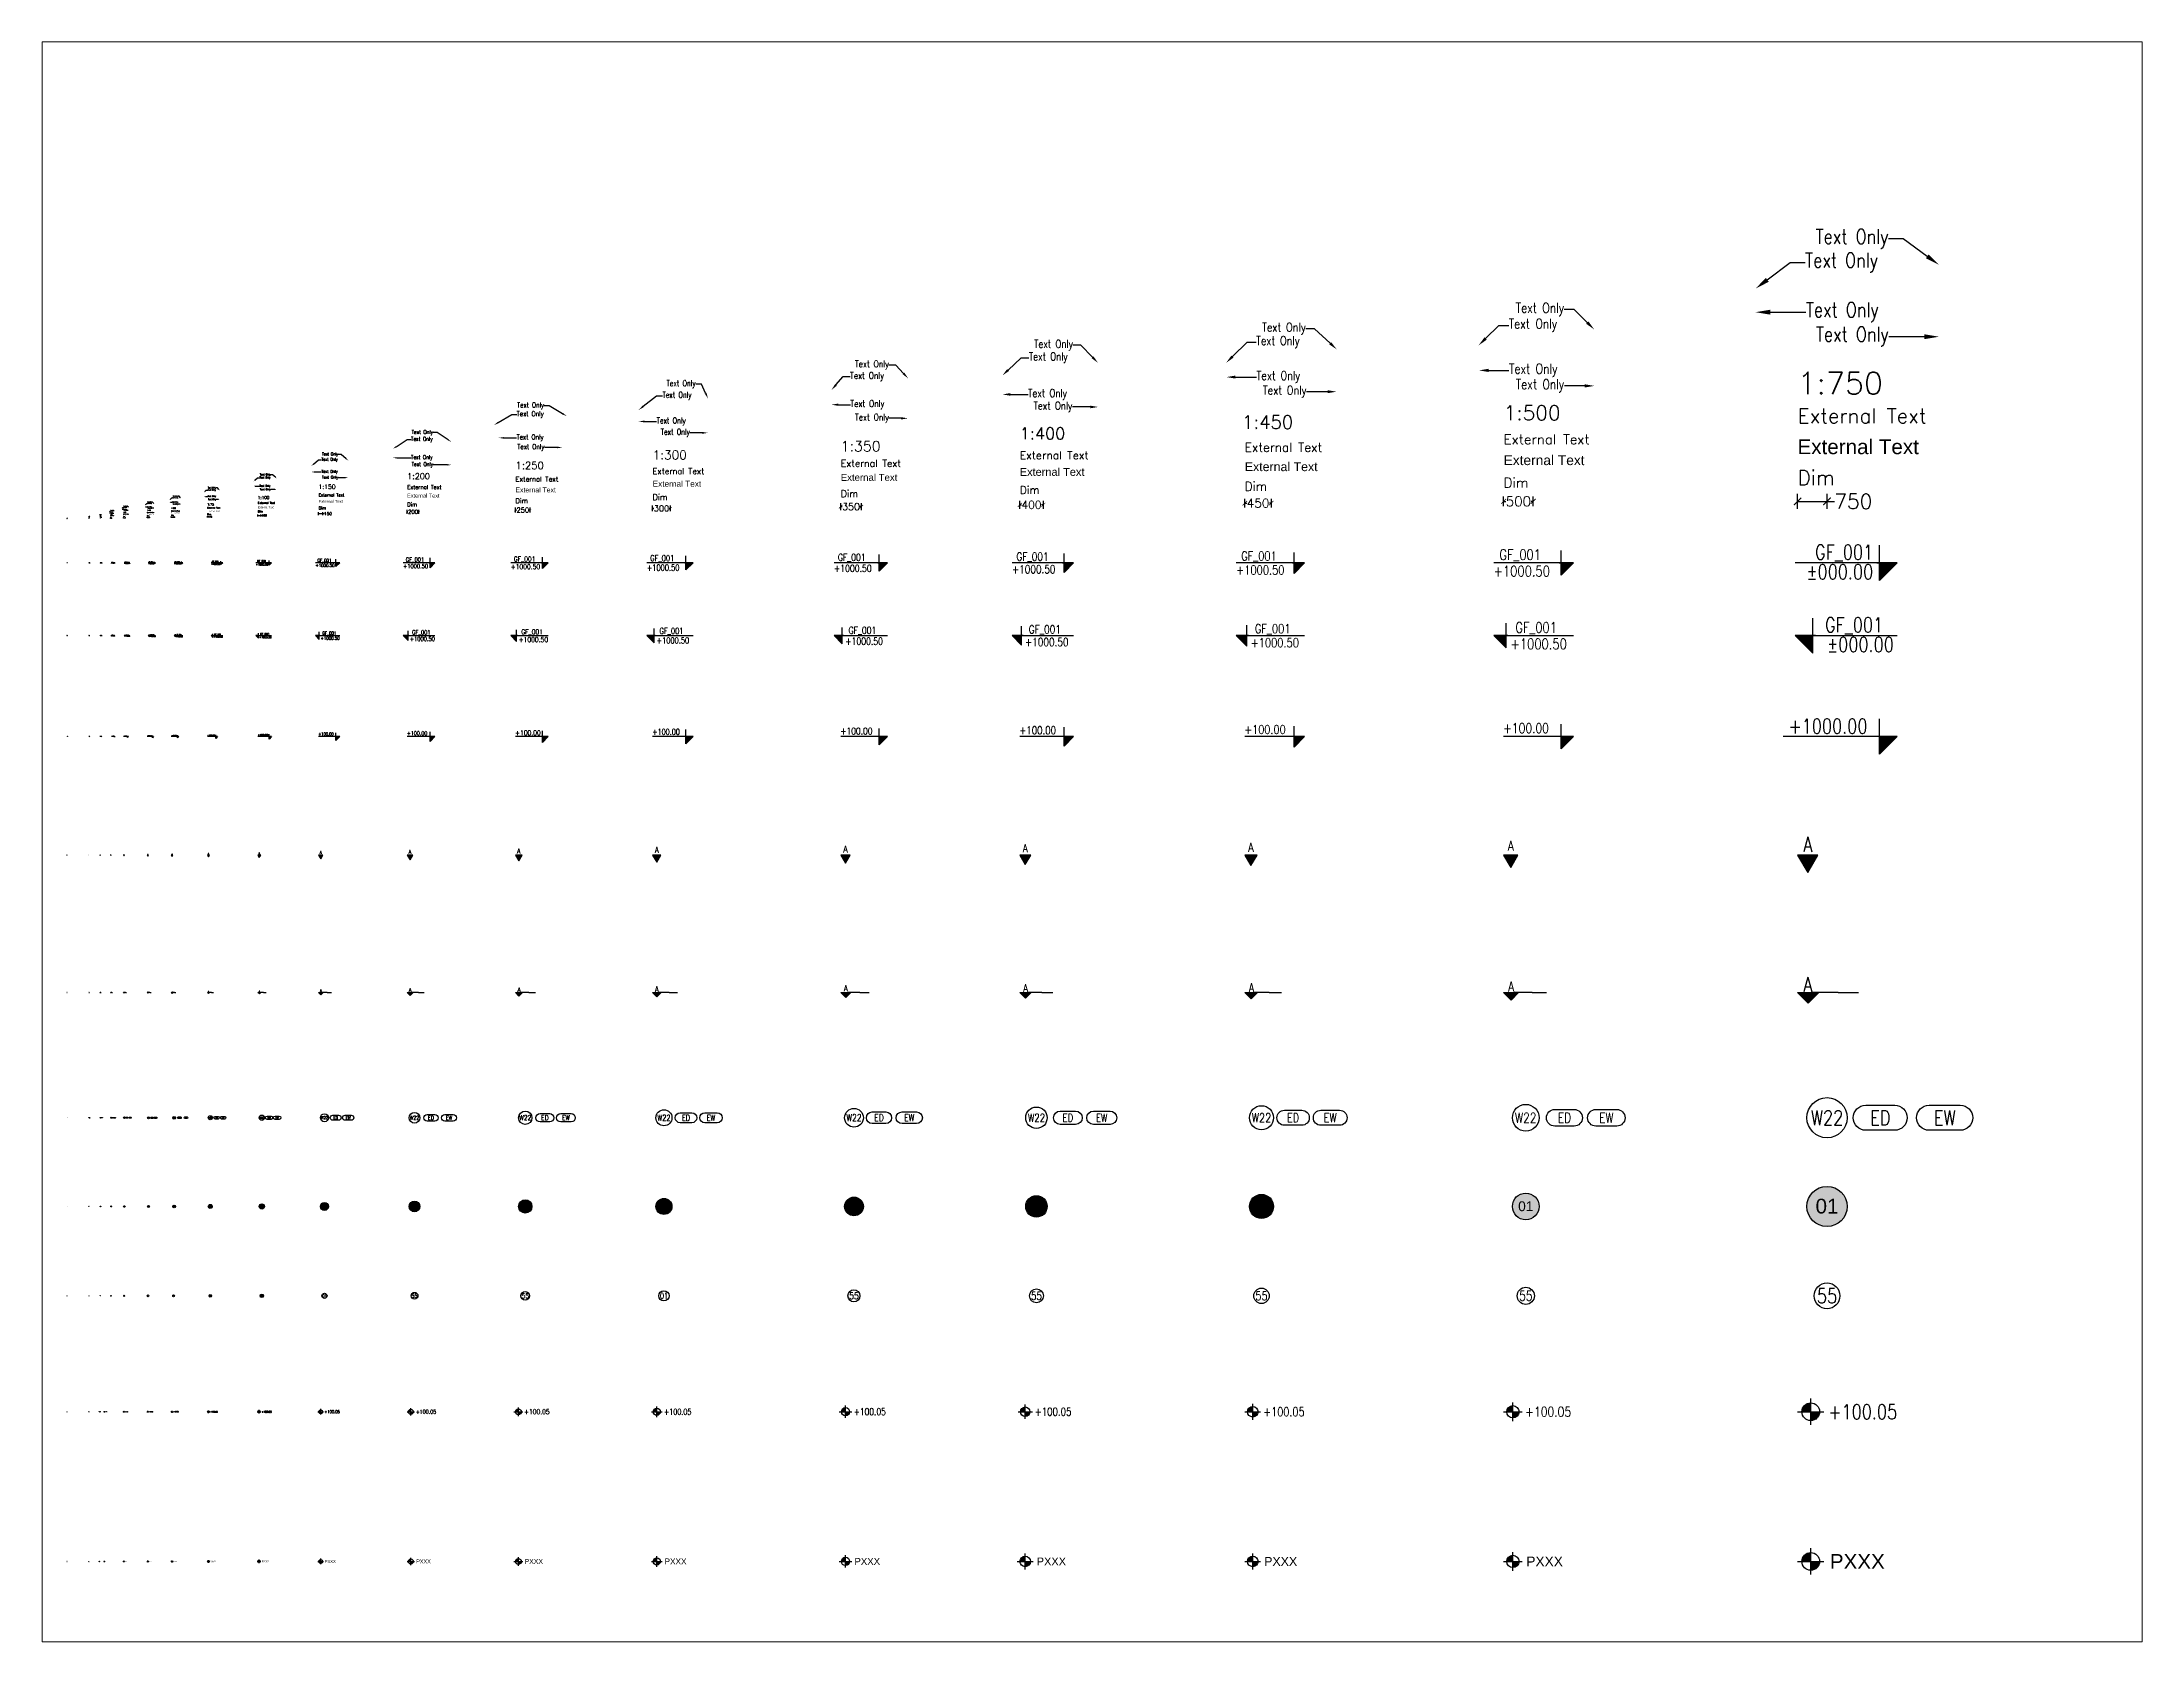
# Paper-space layout 'Layout1' of a CAD drawing. Header units: millimetres. Extents: x 1.05 to 9.45, y 0.8 to 7.2.
# The model-space entities are those that its viewports show. They can reach past a viewport. Long polylines and large blocks are cut down to what shows.
import ezdxf
from ezdxf import colors
from ezdxf.entities.mleader import LeaderData, LeaderLine
from ezdxf.enums import TextEntityAlignment as Align
from ezdxf.math import Vec2, Vec3

# ---------------------------------------------------------------- set-up
doc = ezdxf.new("R2010")
doc.units = ezdxf.units.MM
doc.header["$MEASUREMENT"] = 0
doc.linetypes.add('DOT', pattern=[0.25, 0, -0.25])
doc.layers.get('Defpoints').update_dxf_attribs({"color": 8})
for name, color, linetype in [('Ano_Line_Grid', 4, 'Continuous'), ('Ano_Line_Section', 95, 'DOT'), ('Ano_Tag_Coordinate', 95, 'Continuous'), ('Ano_Tag_Door & Window', 95, 'Continuous'), ('Ano_Tag_Face', 95, 'Continuous'), ('Ano_Tag_Lvl', 95, 'Continuous'), ('Dim_Arc_02', 4, 'Continuous'), ('Dim_Arc_05', 4, 'Continuous'), ('Dim_Arc_10', 4, 'Continuous'), ('Dim_Arc_100', 4, 'Continuous'), ('Dim_Arc_150', 4, 'Continuous'), ('Dim_Arc_20', 4, 'Continuous'), ('Dim_Arc_200', 4, 'Continuous'), ('Dim_Arc_250', 4, 'Continuous'), ('Dim_Arc_30', 4, 'Continuous'), ('Dim_Arc_300', 4, 'Continuous'), ('Dim_Arc_350', 4, 'Continuous'), ('Dim_Arc_40', 4, 'Continuous'), ('Dim_Arc_400', 4, 'Continuous'), ('Dim_Arc_450', 4, 'Continuous'), ('Dim_Arc_50', 4, 'Continuous'), ('Dim_Arc_500', 4, 'Continuous'), ('Dim_Arc_75', 4, 'Continuous'), ('Dim_Arc_750', 4, 'Continuous'), ('Hth_Section tag', 204, 'Continuous'), ('Txt_Ano', 95, 'Continuous'), ('Txt_Arc', 95, 'Continuous'), ('Txt_Tag', 95, 'Continuous')]:
    doc.layers.add(name, color=color, linetype=linetype)
doc.layers.add('Hth_Level Tag', color=202, linetype='Continuous', lineweight=13)
doc.styles.add('ARIAL', font='arial.ttf')
doc.styles.add('Jwalant', font='romans.shx', dxfattribs={"width": 0.8})
doc.styles.add('MSA_Standard', font='romans.shx')
doc.styles.add('StylusBT', font='stylu.ttf')
doc.dimstyles.new('Msa_1_02', dxfattribs={"dimscale": 2, "dimtxt": 2, "dimasz": 1, "dimexe": 1, "dimexo": 0, "dimgap": 0, "dimtad": 0, "dimdec": 0, "dimzin": 0, "dimdsep": 46, "dimtxsty": 'MSA_Standard', "dimblk": 'ARCHTICK', "dimcen": 0.09, "dimclrd": 4, "dimclre": 4, "dimclrt": 6, "dimadec": 0, "dimazin": 0, "dimtfac": 1, "dimtdec": 0, "dimtofl": 0, "dimtmove": 1, "dimatfit": 3, "dimfxl": 0, "dimtolj": 1, "dimtzin": 0, "dimlwd": -1, "dimlwe": -1, "dimarcsym": 0})
doc.dimstyles.new('Msa_1_05', dxfattribs={"dimscale": 5, "dimtxt": 2, "dimasz": 1, "dimexe": 1, "dimexo": 0, "dimgap": 0, "dimtad": 0, "dimdec": 0, "dimzin": 0, "dimdsep": 46, "dimtxsty": 'MSA_Standard', "dimblk": 'ARCHTICK', "dimcen": 0.09, "dimclrd": 4, "dimclre": 4, "dimclrt": 6, "dimadec": 0, "dimazin": 0, "dimtfac": 1, "dimtdec": 0, "dimtofl": 0, "dimtmove": 0, "dimatfit": 3, "dimfxl": 0, "dimtolj": 1, "dimtzin": 0, "dimlwd": -1, "dimlwe": -1, "dimarcsym": 0})
doc.dimstyles.new('Msa_1_10', dxfattribs={"dimscale": 10, "dimtxt": 2, "dimasz": 1, "dimexe": 1, "dimexo": 0, "dimgap": 0, "dimtad": 0, "dimdec": 0, "dimzin": 0, "dimdsep": 46, "dimtxsty": 'MSA_Standard', "dimblk": 'ARCHTICK', "dimcen": 0.09, "dimclrd": 4, "dimclre": 4, "dimclrt": 6, "dimadec": 0, "dimazin": 0, "dimtfac": 1, "dimtdec": 0, "dimtofl": 0, "dimtmove": 0, "dimatfit": 3, "dimfxl": 0, "dimtolj": 1, "dimtzin": 0, "dimlwd": -1, "dimlwe": -1, "dimarcsym": 0})
doc.dimstyles.new('Msa_1_100', dxfattribs={"dimscale": 100, "dimtxt": 2, "dimasz": 1, "dimexe": 1, "dimexo": 0, "dimgap": 0, "dimtad": 0, "dimdec": 0, "dimzin": 0, "dimdsep": 46, "dimtxsty": 'MSA_Standard', "dimblk": 'ARCHTICK', "dimcen": 0.09, "dimclrd": 4, "dimclre": 4, "dimclrt": 6, "dimadec": 0, "dimazin": 0, "dimtfac": 1, "dimtdec": 0, "dimtofl": 0, "dimtmove": 0, "dimatfit": 3, "dimfxl": 0, "dimtolj": 1, "dimtzin": 0, "dimlwd": -1, "dimlwe": -1, "dimarcsym": 0})
doc.dimstyles.new('Msa_1_150', dxfattribs={"dimscale": 150, "dimtxt": 2, "dimasz": 1, "dimexe": 1, "dimexo": 0, "dimgap": 0, "dimtad": 0, "dimdec": 0, "dimzin": 0, "dimdsep": 46, "dimtxsty": 'MSA_Standard', "dimblk": 'ARCHTICK', "dimcen": 0.09, "dimclrd": 4, "dimclre": 4, "dimclrt": 6, "dimadec": 0, "dimazin": 0, "dimtfac": 1, "dimtdec": 0, "dimtofl": 0, "dimtmove": 0, "dimatfit": 3, "dimfxl": 0, "dimtolj": 1, "dimtzin": 0, "dimlwd": -1, "dimlwe": -1, "dimarcsym": 0})
doc.dimstyles.new('Msa_1_20', dxfattribs={"dimscale": 20, "dimtxt": 2, "dimasz": 1, "dimexe": 1, "dimexo": 0, "dimgap": 0, "dimtad": 0, "dimdec": 0, "dimzin": 0, "dimdsep": 46, "dimtxsty": 'MSA_Standard', "dimblk": 'ARCHTICK', "dimcen": 0.09, "dimclrd": 4, "dimclre": 4, "dimclrt": 6, "dimadec": 0, "dimazin": 0, "dimtfac": 1, "dimtdec": 0, "dimtofl": 0, "dimtmove": 0, "dimatfit": 3, "dimfxl": 0, "dimtolj": 1, "dimtzin": 0, "dimlwd": -1, "dimlwe": -1, "dimarcsym": 0})
doc.dimstyles.new('Msa_1_200', dxfattribs={"dimscale": 200, "dimtxt": 2, "dimasz": 1, "dimexe": 1, "dimexo": 0, "dimgap": 0, "dimtad": 0, "dimdec": 0, "dimzin": 0, "dimdsep": 46, "dimtxsty": 'MSA_Standard', "dimblk": 'ARCHTICK', "dimcen": 0.09, "dimclrd": 4, "dimclre": 4, "dimclrt": 6, "dimadec": 0, "dimazin": 0, "dimtfac": 1, "dimtdec": 0, "dimtofl": 0, "dimtmove": 0, "dimatfit": 3, "dimfxl": 0, "dimtolj": 1, "dimtzin": 0, "dimlwd": -1, "dimlwe": -1, "dimarcsym": 0})
doc.dimstyles.new('Msa_1_250', dxfattribs={"dimscale": 250, "dimtxt": 2, "dimasz": 1, "dimexe": 1, "dimexo": 0, "dimgap": 0, "dimtad": 0, "dimdec": 0, "dimzin": 0, "dimdsep": 46, "dimtxsty": 'MSA_Standard', "dimblk": 'ARCHTICK', "dimcen": 0.09, "dimclrd": 4, "dimclre": 4, "dimclrt": 6, "dimadec": 0, "dimazin": 0, "dimtfac": 1, "dimtdec": 0, "dimtofl": 0, "dimtmove": 0, "dimatfit": 3, "dimfxl": 0, "dimtolj": 1, "dimtzin": 0, "dimlwd": -1, "dimlwe": -1, "dimarcsym": 0})
doc.dimstyles.new('Msa_1_30', dxfattribs={"dimscale": 30, "dimtxt": 2, "dimasz": 1, "dimexe": 1, "dimexo": 0, "dimgap": 0, "dimtad": 0, "dimdec": 0, "dimzin": 0, "dimdsep": 46, "dimtxsty": 'MSA_Standard', "dimblk": 'ARCHTICK', "dimcen": 0.09, "dimclrd": 4, "dimclre": 4, "dimclrt": 6, "dimadec": 0, "dimazin": 0, "dimtfac": 1, "dimtdec": 0, "dimtofl": 0, "dimtmove": 0, "dimatfit": 3, "dimfxl": 0, "dimtolj": 1, "dimtzin": 0, "dimlwd": -1, "dimlwe": -1, "dimarcsym": 0})
doc.dimstyles.new('Msa_1_300', dxfattribs={"dimscale": 300, "dimtxt": 2, "dimasz": 1, "dimexe": 1, "dimexo": 0, "dimgap": 0, "dimtad": 0, "dimdec": 0, "dimzin": 0, "dimdsep": 46, "dimtxsty": 'MSA_Standard', "dimblk": 'ARCHTICK', "dimcen": 0.09, "dimclrd": 4, "dimclre": 4, "dimclrt": 6, "dimadec": 0, "dimazin": 0, "dimtfac": 1, "dimtdec": 0, "dimtofl": 0, "dimtmove": 0, "dimatfit": 3, "dimfxl": 0, "dimtolj": 1, "dimtzin": 0, "dimlwd": -1, "dimlwe": -1, "dimarcsym": 0})
doc.dimstyles.new('Msa_1_350', dxfattribs={"dimscale": 350, "dimtxt": 2, "dimasz": 1, "dimexe": 1, "dimexo": 0, "dimgap": 0, "dimtad": 0, "dimdec": 0, "dimzin": 0, "dimdsep": 46, "dimtxsty": 'MSA_Standard', "dimblk": 'ARCHTICK', "dimcen": 0.09, "dimclrd": 4, "dimclre": 4, "dimclrt": 6, "dimadec": 0, "dimazin": 0, "dimtfac": 1, "dimtdec": 0, "dimtofl": 0, "dimtmove": 0, "dimatfit": 3, "dimfxl": 0, "dimtolj": 1, "dimtzin": 0, "dimlwd": -1, "dimlwe": -1, "dimarcsym": 0})
doc.dimstyles.new('Msa_1_40', dxfattribs={"dimscale": 40, "dimtxt": 2, "dimasz": 1, "dimexe": 1, "dimexo": 0, "dimgap": 0, "dimtad": 0, "dimdec": 0, "dimzin": 0, "dimdsep": 46, "dimtxsty": 'MSA_Standard', "dimblk": 'ARCHTICK', "dimcen": 0.09, "dimclrd": 4, "dimclre": 4, "dimclrt": 6, "dimadec": 0, "dimazin": 0, "dimtfac": 1, "dimtdec": 0, "dimtofl": 0, "dimtmove": 0, "dimatfit": 3, "dimfxl": 0, "dimtolj": 1, "dimtzin": 0, "dimlwd": -1, "dimlwe": -1, "dimarcsym": 0})
doc.dimstyles.new('Msa_1_400', dxfattribs={"dimscale": 400, "dimtxt": 2, "dimasz": 1, "dimexe": 1, "dimexo": 0, "dimgap": 0, "dimtad": 0, "dimdec": 0, "dimzin": 0, "dimdsep": 46, "dimtxsty": 'MSA_Standard', "dimblk": 'ARCHTICK', "dimcen": 0.09, "dimclrd": 4, "dimclre": 4, "dimclrt": 6, "dimadec": 0, "dimazin": 0, "dimtfac": 1, "dimtdec": 0, "dimtofl": 0, "dimtmove": 0, "dimatfit": 3, "dimfxl": 0, "dimtolj": 1, "dimtzin": 0, "dimlwd": -1, "dimlwe": -1, "dimarcsym": 0})
doc.dimstyles.new('Msa_1_450', dxfattribs={"dimscale": 450, "dimtxt": 2, "dimasz": 1, "dimexe": 1, "dimexo": 1, "dimgap": 0, "dimtad": 0, "dimdec": 0, "dimzin": 0, "dimdsep": 46, "dimtxsty": 'MSA_Standard', "dimblk": 'ARCHTICK', "dimcen": 0, "dimclrd": 4, "dimclre": 4, "dimclrt": 6, "dimadec": 0, "dimazin": 0, "dimtfac": 1, "dimtdec": 0, "dimtofl": 0, "dimtmove": 0, "dimatfit": 3, "dimfxl": 0, "dimtolj": 1, "dimtzin": 0, "dimlwd": -1, "dimlwe": -1, "dimarcsym": 0})
doc.dimstyles.new('Msa_1_50', dxfattribs={"dimscale": 50, "dimtxt": 2, "dimasz": 1, "dimexe": 1, "dimexo": 0, "dimgap": 0, "dimtad": 0, "dimdec": 0, "dimzin": 0, "dimdsep": 46, "dimtxsty": 'MSA_Standard', "dimblk": 'ARCHTICK', "dimcen": 0.09, "dimclrd": 4, "dimclre": 4, "dimclrt": 6, "dimadec": 0, "dimazin": 0, "dimtfac": 1, "dimtdec": 0, "dimtofl": 0, "dimtmove": 0, "dimatfit": 3, "dimfxl": 0, "dimtolj": 1, "dimtzin": 0, "dimlwd": -1, "dimlwe": -1, "dimarcsym": 0})
doc.dimstyles.new('Msa_1_500', dxfattribs={"dimscale": 500, "dimtxt": 2, "dimasz": 1, "dimexe": 1, "dimexo": 0, "dimgap": 0, "dimtad": 0, "dimdec": 0, "dimzin": 0, "dimdsep": 46, "dimtxsty": 'MSA_Standard', "dimblk": 'ARCHTICK', "dimcen": 0, "dimclrd": 4, "dimclre": 4, "dimclrt": 6, "dimadec": 0, "dimazin": 0, "dimtfac": 1, "dimtdec": 0, "dimtofl": 0, "dimtmove": 0, "dimatfit": 3, "dimfxl": 0, "dimtolj": 1, "dimtzin": 0, "dimlwd": -1, "dimlwe": -1, "dimarcsym": 0})
doc.dimstyles.new('Msa_1_75', dxfattribs={"dimscale": 75, "dimtxt": 2, "dimasz": 1, "dimexe": 1, "dimexo": 0, "dimgap": 0, "dimtad": 0, "dimdec": 0, "dimzin": 0, "dimdsep": 46, "dimtxsty": 'MSA_Standard', "dimblk": 'ARCHTICK', "dimcen": 0, "dimclrd": 4, "dimclre": 4, "dimclrt": 6, "dimadec": 0, "dimazin": 0, "dimtfac": 1, "dimtdec": 0, "dimtofl": 0, "dimtmove": 0, "dimatfit": 3, "dimfxl": 0, "dimtolj": 1, "dimtzin": 0, "dimlwd": -1, "dimlwe": -1, "dimarcsym": 0})
doc.dimstyles.new('Msa_1_750', dxfattribs={"dimscale": 750, "dimtxt": 2, "dimasz": 1, "dimexe": 1, "dimexo": 0, "dimgap": 0, "dimtad": 0, "dimdec": 0, "dimzin": 0, "dimdsep": 46, "dimtxsty": 'MSA_Standard', "dimblk": 'ARCHTICK', "dimcen": 0, "dimclrd": 4, "dimclre": 4, "dimclrt": 6, "dimadec": 0, "dimazin": 0, "dimtfac": 1, "dimtdec": 0, "dimtofl": 0, "dimtmove": 0, "dimatfit": 3, "dimfxl": 0, "dimtolj": 1, "dimtzin": 0, "dimlwd": -1, "dimlwe": -1, "dimarcsym": 0})

# ---------------------------------------------------------------- blocks, each defined once
blk = doc.blocks.new('_ArchTick')
at = {"linetype": 'ByBlock', "const_width": 0.15}
blk.add_lwpolyline([(-0.5, -0.5), (0.5, 0.5)], dxfattribs=at)
blk = doc.blocks.new('*D0')
at = {"layer": 'Defpoints', "color": 0, "transparency": 16777216}
for p in [(31203, 116911), (31353, 117016), (31353, 116911)]:
    blk.add_point(p, dxfattribs=at)
at = {"layer": 'Dim_Arc_50', "color": 4, "transparency": 16777216}
for p, q in [((31203, 116966), (31203, 117066)), ((31203, 117016), (31353, 117016)), ((31353, 116966), (31353, 117066)), ((31353, 117016), (31403, 117016))]:
    blk.add_line(p, q, dxfattribs=at)
at = {"layer": 'Dim_Arc_50', "color": 4, "transparency": 16777216, "xscale": 50, "yscale": 50, "zscale": 50, "rotation": 180}
blk.add_blockref('_ArchTick', (31203, 117016), dxfattribs=at)
at = {"layer": 'Dim_Arc_50', "color": 4, "transparency": 16777216, "xscale": 50, "yscale": 50, "zscale": 50}
blk.add_blockref('_ArchTick', (31353, 117016), dxfattribs=at)
at = {"layer": 'Dim_Arc_50', "color": 6, "transparency": 16777216, "insert": (31484, 117016), "char_height": 100, "attachment_point": 5, "style": 'MSA_Standard'}
blk.add_mtext('\\A1;50', dxfattribs=at)
blk = doc.blocks.new('*D1')
at = {"layer": 'Defpoints', "color": 0, "transparency": 16777216}
for p in [(40011, 116984), (40311, 117194), (40311, 116984)]:
    blk.add_point(p, dxfattribs=at)
at = {"layer": 'Dim_Arc_100', "color": 4, "transparency": 16777216}
for p, q in [((40011, 117094), (40011, 117294)), ((40011, 117194), (40311, 117194)), ((40311, 117094), (40311, 117294)), ((40311, 117194), (40411, 117194))]:
    blk.add_line(p, q, dxfattribs=at)
at = {"layer": 'Dim_Arc_100', "color": 4, "transparency": 16777216, "xscale": 100, "yscale": 100, "zscale": 100, "rotation": 180}
blk.add_blockref('_ArchTick', (40011, 117194), dxfattribs=at)
at = {"layer": 'Dim_Arc_100', "color": 4, "transparency": 16777216, "xscale": 100, "yscale": 100, "zscale": 100}
blk.add_blockref('_ArchTick', (40311, 117194), dxfattribs=at)
at = {"layer": 'Dim_Arc_100', "color": 6, "transparency": 16777216, "insert": (40654, 117194), "char_height": 200, "attachment_point": 5, "style": 'MSA_Standard'}
blk.add_mtext('\\A1;100', dxfattribs=at)
blk = doc.blocks.new('*D2')
at = {"layer": 'Defpoints', "color": 0, "transparency": 16777216}
for p in [(46180, 117058), (46630, 117372), (46630, 117058)]:
    blk.add_point(p, dxfattribs=at)
at = {"layer": 'Dim_Arc_150', "color": 4, "transparency": 16777216}
for p, q in [((46180, 117222), (46180, 117522)), ((46630, 117222), (46630, 117522)), ((46180, 117372), (46630, 117372)), ((46630, 117372), (46780, 117372))]:
    blk.add_line(p, q, dxfattribs=at)
at = {"layer": 'Dim_Arc_150', "color": 4, "transparency": 16777216, "xscale": 150, "yscale": 150, "zscale": 150, "rotation": 180}
blk.add_blockref('_ArchTick', (46180, 117372), dxfattribs=at)
at = {"layer": 'Dim_Arc_150', "color": 4, "transparency": 16777216, "xscale": 150, "yscale": 150, "zscale": 150}
blk.add_blockref('_ArchTick', (46630, 117372), dxfattribs=at)
at = {"layer": 'Dim_Arc_150', "color": 6, "transparency": 16777216, "insert": (47144, 117372), "char_height": 300, "attachment_point": 5, "style": 'MSA_Standard'}
blk.add_mtext('\\A1;150', dxfattribs=at)
blk = doc.blocks.new('*D3')
at = {"layer": 'Defpoints', "color": 0, "transparency": 16777216}
for p in [(56392, 117550), (55192, 117131), (56392, 117131)]:
    blk.add_point(p, dxfattribs=at)
at = {"layer": 'Dim_Arc_200', "color": 4, "transparency": 16777216}
for p, q in [((55192, 117350), (55192, 117750)), ((55192, 117550), (55277, 117550)), ((56392, 117550), (56306, 117550)), ((56392, 117350), (56392, 117750))]:
    blk.add_line(p, q, dxfattribs=at)
at = {"layer": 'Dim_Arc_200', "color": 4, "transparency": 16777216, "xscale": 200, "yscale": 200, "zscale": 200, "rotation": 180}
blk.add_blockref('_ArchTick', (55192, 117550), dxfattribs=at)
at = {"layer": 'Dim_Arc_200', "color": 4, "transparency": 16777216, "xscale": 200, "yscale": 200, "zscale": 200}
blk.add_blockref('_ArchTick', (56392, 117550), dxfattribs=at)
at = {"layer": 'Dim_Arc_200', "color": 6, "transparency": 16777216, "insert": (55792, 117550), "char_height": 400, "attachment_point": 5, "style": 'MSA_Standard'}
blk.add_mtext('\\A1;200', dxfattribs=at)
blk = doc.blocks.new('*D4')
at = {"layer": 'Defpoints', "color": 0, "transparency": 16777216}
for p in [(28752, 116896), (28872, 116980), (28872, 116896)]:
    blk.add_point(p, dxfattribs=at)
at = {"layer": 'Dim_Arc_40', "color": 4, "transparency": 16777216}
for p, q in [((28752, 116940), (28752, 117020)), ((28752, 116980), (28872, 116980)), ((28872, 116940), (28872, 117020)), ((28872, 116980), (28912, 116980))]:
    blk.add_line(p, q, dxfattribs=at)
at = {"layer": 'Dim_Arc_40', "color": 4, "transparency": 16777216, "xscale": 40, "yscale": 40, "zscale": 40, "rotation": 180}
blk.add_blockref('_ArchTick', (28752, 116980), dxfattribs=at)
at = {"layer": 'Dim_Arc_40', "color": 4, "transparency": 16777216, "xscale": 40, "yscale": 40, "zscale": 40}
blk.add_blockref('_ArchTick', (28872, 116980), dxfattribs=at)
at = {"layer": 'Dim_Arc_40', "color": 6, "transparency": 16777216, "insert": (28976, 116980), "char_height": 80, "attachment_point": 5, "style": 'MSA_Standard'}
blk.add_mtext('\\A1;40', dxfattribs=at)
blk = doc.blocks.new('*D5')
at = {"layer": 'Defpoints', "color": 0, "transparency": 16777216}
for p in [(26331, 116882), (26421, 116944), (26421, 116882)]:
    blk.add_point(p, dxfattribs=at)
at = {"layer": 'Dim_Arc_30', "color": 4, "transparency": 16777216}
for p, q in [((26331, 116914), (26331, 116974)), ((26331, 116944), (26421, 116944)), ((26421, 116914), (26421, 116974)), ((26421, 116944), (26451, 116944))]:
    blk.add_line(p, q, dxfattribs=at)
at = {"layer": 'Dim_Arc_30', "color": 4, "transparency": 16777216, "xscale": 30, "yscale": 30, "zscale": 30, "rotation": 180}
blk.add_blockref('_ArchTick', (26331, 116944), dxfattribs=at)
at = {"layer": 'Dim_Arc_30', "color": 4, "transparency": 16777216, "xscale": 30, "yscale": 30, "zscale": 30}
blk.add_blockref('_ArchTick', (26421, 116944), dxfattribs=at)
at = {"layer": 'Dim_Arc_30', "color": 6, "transparency": 16777216, "insert": (26500, 116944), "char_height": 60, "attachment_point": 5, "style": 'MSA_Standard'}
blk.add_mtext('\\A1;30', dxfattribs=at)
blk = doc.blocks.new('*D6')
at = {"layer": 'Defpoints', "color": 0, "transparency": 16777216}
for p in [(25014, 116867), (25074, 116909), (25074, 116867)]:
    blk.add_point(p, dxfattribs=at)
at = {"layer": 'Dim_Arc_20', "color": 4, "transparency": 16777216}
for p, q in [((25014, 116889), (25014, 116929)), ((25014, 116909), (25074, 116909)), ((25074, 116889), (25074, 116929)), ((25074, 116909), (25094, 116909))]:
    blk.add_line(p, q, dxfattribs=at)
at = {"layer": 'Dim_Arc_20', "color": 4, "transparency": 16777216, "xscale": 20, "yscale": 20, "zscale": 20, "rotation": 180}
blk.add_blockref('_ArchTick', (25014, 116909), dxfattribs=at)
at = {"layer": 'Dim_Arc_20', "color": 4, "transparency": 16777216, "xscale": 20, "yscale": 20, "zscale": 20}
blk.add_blockref('_ArchTick', (25074, 116909), dxfattribs=at)
at = {"layer": 'Dim_Arc_20', "color": 6, "transparency": 16777216, "insert": (25126, 116909), "char_height": 40, "attachment_point": 5, "style": 'MSA_Standard'}
blk.add_mtext('\\A1;20', dxfattribs=at)
blk = doc.blocks.new('*D7')
at = {"layer": 'Defpoints', "color": 0, "transparency": 16777216}
for p in [(23950, 116852), (23980, 116873), (23980, 116852)]:
    blk.add_point(p, dxfattribs=at)
at = {"layer": 'Dim_Arc_10', "color": 4, "transparency": 16777216}
for p, q in [((23950, 116863), (23950, 116883)), ((23950, 116873), (23950, 116873)), ((23980, 116863), (23980, 116883)), ((23980, 116873), (23980, 116873))]:
    blk.add_line(p, q, dxfattribs=at)
at = {"layer": 'Dim_Arc_10', "color": 4, "transparency": 16777216, "xscale": 10, "yscale": 10, "zscale": 10, "rotation": 180}
blk.add_blockref('_ArchTick', (23950, 116873), dxfattribs=at)
at = {"layer": 'Dim_Arc_10', "color": 4, "transparency": 16777216, "xscale": 10, "yscale": 10, "zscale": 10}
blk.add_blockref('_ArchTick', (23980, 116873), dxfattribs=at)
at = {"layer": 'Dim_Arc_10', "color": 6, "transparency": 16777216, "insert": (23965, 116873), "char_height": 20, "attachment_point": 5, "style": 'MSA_Standard'}
blk.add_mtext('\\A1;10', dxfattribs=at)
blk = doc.blocks.new('*D8')
at = {"layer": 'Defpoints', "color": 0, "transparency": 16777216}
for p in [(67706, 117728), (66206, 117204), (67706, 117204)]:
    blk.add_point(p, dxfattribs=at)
at = {"layer": 'Dim_Arc_250', "color": 4, "transparency": 16777216}
for p, q in [((66206, 117478), (66206, 117978)), ((66206, 117728), (66313, 117728)), ((67706, 117728), (67599, 117728)), ((67706, 117478), (67706, 117978))]:
    blk.add_line(p, q, dxfattribs=at)
at = {"layer": 'Dim_Arc_250', "color": 4, "transparency": 16777216, "xscale": 250, "yscale": 250, "zscale": 250, "rotation": 180}
blk.add_blockref('_ArchTick', (66206, 117728), dxfattribs=at)
at = {"layer": 'Dim_Arc_250', "color": 4, "transparency": 16777216, "xscale": 250, "yscale": 250, "zscale": 250}
blk.add_blockref('_ArchTick', (67706, 117728), dxfattribs=at)
at = {"layer": 'Dim_Arc_250', "color": 6, "transparency": 16777216, "insert": (66956, 117728), "char_height": 500, "attachment_point": 5, "style": 'MSA_Standard'}
blk.add_mtext('\\A1;250', dxfattribs=at)
blk = doc.blocks.new('*D9')
at = {"layer": 'Defpoints', "color": 0, "transparency": 16777216}
for p in [(81960, 117906), (80160, 117278), (81960, 117278)]:
    blk.add_point(p, dxfattribs=at)
at = {"layer": 'Dim_Arc_300', "color": 4, "transparency": 16777216}
for p, q in [((80160, 117606), (80160, 118206)), ((80160, 117906), (80289, 117906)), ((81960, 117906), (81832, 117906)), ((81960, 117606), (81960, 118206))]:
    blk.add_line(p, q, dxfattribs=at)
at = {"layer": 'Dim_Arc_300', "color": 4, "transparency": 16777216, "xscale": 300, "yscale": 300, "zscale": 300, "rotation": 180}
blk.add_blockref('_ArchTick', (80160, 117906), dxfattribs=at)
at = {"layer": 'Dim_Arc_300', "color": 4, "transparency": 16777216, "xscale": 300, "yscale": 300, "zscale": 300}
blk.add_blockref('_ArchTick', (81960, 117906), dxfattribs=at)
at = {"layer": 'Dim_Arc_300', "color": 6, "transparency": 16777216, "insert": (81060, 117906), "char_height": 600, "attachment_point": 5, "style": 'MSA_Standard'}
blk.add_mtext('\\A1;300', dxfattribs=at)
blk = doc.blocks.new('*D10')
at = {"layer": 'Defpoints', "color": 0, "transparency": 16777216}
for p in [(101387, 118084), (99287, 117351), (101387, 117351)]:
    blk.add_point(p, dxfattribs=at)
at = {"layer": 'Dim_Arc_350', "color": 4, "transparency": 16777216}
for p, q in [((99287, 117734), (99287, 118434)), ((99287, 118084), (99437, 118084)), ((101387, 118084), (101237, 118084)), ((101387, 117734), (101387, 118434))]:
    blk.add_line(p, q, dxfattribs=at)
at = {"layer": 'Dim_Arc_350', "color": 4, "transparency": 16777216, "xscale": 350, "yscale": 350, "zscale": 350, "rotation": 180}
blk.add_blockref('_ArchTick', (99287, 118084), dxfattribs=at)
at = {"layer": 'Dim_Arc_350', "color": 4, "transparency": 16777216, "xscale": 350, "yscale": 350, "zscale": 350}
blk.add_blockref('_ArchTick', (101387, 118084), dxfattribs=at)
at = {"layer": 'Dim_Arc_350', "color": 6, "transparency": 16777216, "insert": (100337, 118084), "char_height": 700, "attachment_point": 5, "style": 'MSA_Standard'}
blk.add_mtext('\\A1;350', dxfattribs=at)
blk = doc.blocks.new('*D11')
at = {"layer": 'Defpoints', "color": 0, "transparency": 16777216}
for p in [(119895, 118262), (117495, 117424), (119895, 117424)]:
    blk.add_point(p, dxfattribs=at)
at = {"layer": 'Dim_Arc_400', "color": 4, "transparency": 16777216}
for p, q in [((117495, 117862), (117495, 118662)), ((117495, 118262), (117666, 118262)), ((119895, 118262), (119723, 118262)), ((119895, 117862), (119895, 118662))]:
    blk.add_line(p, q, dxfattribs=at)
at = {"layer": 'Dim_Arc_400', "color": 4, "transparency": 16777216, "xscale": 400, "yscale": 400, "zscale": 400, "rotation": 180}
blk.add_blockref('_ArchTick', (117495, 118262), dxfattribs=at)
at = {"layer": 'Dim_Arc_400', "color": 4, "transparency": 16777216, "xscale": 400, "yscale": 400, "zscale": 400}
blk.add_blockref('_ArchTick', (119895, 118262), dxfattribs=at)
at = {"layer": 'Dim_Arc_400', "color": 6, "transparency": 16777216, "insert": (118695, 118262), "char_height": 800, "attachment_point": 5, "style": 'MSA_Standard'}
blk.add_mtext('\\A1;400', dxfattribs=at)
blk = doc.blocks.new('*D12')
at = {"layer": 'Defpoints', "color": 0, "transparency": 16777216}
for p in [(140383, 117498), (143083, 118439), (143083, 117498)]:
    blk.add_point(p, dxfattribs=at)
at = {"layer": 'Dim_Arc_450', "color": 4, "transparency": 16777216}
for p, q in [((140383, 117989), (140383, 118889)), ((140383, 118439), (140576, 118439)), ((143083, 118439), (142890, 118439)), ((143083, 117989), (143083, 118889))]:
    blk.add_line(p, q, dxfattribs=at)
at = {"layer": 'Dim_Arc_450', "color": 4, "transparency": 16777216, "xscale": 450, "yscale": 450, "zscale": 450, "rotation": 180}
blk.add_blockref('_ArchTick', (140383, 118439), dxfattribs=at)
at = {"layer": 'Dim_Arc_450', "color": 4, "transparency": 16777216, "xscale": 450, "yscale": 450, "zscale": 450}
blk.add_blockref('_ArchTick', (143083, 118439), dxfattribs=at)
at = {"layer": 'Dim_Arc_450', "color": 6, "transparency": 16777216, "insert": (141733, 118439), "char_height": 900, "attachment_point": 5, "style": 'MSA_Standard'}
blk.add_mtext('\\A1;450', dxfattribs=at)
blk = doc.blocks.new('*D13')
at = {"layer": 'Defpoints', "color": 0, "transparency": 16777216}
for p in [(166710, 117571), (169710, 118617), (169710, 117571)]:
    blk.add_point(p, dxfattribs=at)
at = {"layer": 'Dim_Arc_500', "color": 4, "transparency": 16777216}
for p, q in [((166710, 118117), (166710, 119117)), ((166710, 118617), (166924, 118617)), ((169710, 118617), (169496, 118617)), ((169710, 118117), (169710, 119117))]:
    blk.add_line(p, q, dxfattribs=at)
at = {"layer": 'Dim_Arc_500', "color": 4, "transparency": 16777216, "xscale": 500, "yscale": 500, "zscale": 500, "rotation": 180}
blk.add_blockref('_ArchTick', (166710, 118617), dxfattribs=at)
at = {"layer": 'Dim_Arc_500', "color": 4, "transparency": 16777216, "xscale": 500, "yscale": 500, "zscale": 500}
blk.add_blockref('_ArchTick', (169710, 118617), dxfattribs=at)
at = {"layer": 'Dim_Arc_500', "color": 6, "transparency": 16777216, "insert": (168210, 118617), "char_height": 1000, "attachment_point": 5, "style": 'MSA_Standard'}
blk.add_mtext('\\A1;500', dxfattribs=at)
blk = doc.blocks.new('*D15')
at = {"layer": 'Defpoints', "color": 0, "transparency": 16777216}
for p in [(22814, 116852), (22834, 116873), (22834, 116852)]:
    blk.add_point(p, dxfattribs=at)
at = {"layer": 'Dim_Arc_05', "color": 4, "transparency": 16777216}
for p, q in [((22814, 116868), (22814, 116878)), ((22814, 116873), (22815, 116873)), ((22834, 116873), (22832, 116873)), ((22834, 116868), (22834, 116878))]:
    blk.add_line(p, q, dxfattribs=at)
at = {"layer": 'Dim_Arc_05', "color": 4, "transparency": 16777216, "xscale": 5, "yscale": 5, "zscale": 5, "rotation": 180}
blk.add_blockref('_ArchTick', (22814, 116873), dxfattribs=at)
at = {"layer": 'Dim_Arc_05', "color": 4, "transparency": 16777216, "xscale": 5, "yscale": 5, "zscale": 5}
blk.add_blockref('_ArchTick', (22834, 116873), dxfattribs=at)
at = {"layer": 'Dim_Arc_05', "color": 6, "transparency": 16777216, "insert": (22824, 116873), "char_height": 10, "attachment_point": 5, "style": 'MSA_Standard'}
blk.add_mtext('\\A1;05', dxfattribs=at)
blk = doc.blocks.new('*D16')
at = {"layer": 'Defpoints', "color": 0, "transparency": 16777216}
for p in [(20589, 116842), (20609, 116855), (20609, 116842)]:
    blk.add_point(p, dxfattribs=at)
at = {"layer": 'Dim_Arc_02', "color": 4, "transparency": 16777216}
for p, q in [((20589, 116853), (20589, 116857)), ((20589, 116855), (20596, 116855)), ((20609, 116855), (20602, 116855)), ((20609, 116853), (20609, 116857))]:
    blk.add_line(p, q, dxfattribs=at)
at = {"layer": 'Dim_Arc_02', "color": 4, "transparency": 16777216, "xscale": 2, "yscale": 2, "zscale": 2, "rotation": 180}
blk.add_blockref('_ArchTick', (20589, 116855), dxfattribs=at)
at = {"layer": 'Dim_Arc_02', "color": 4, "transparency": 16777216, "xscale": 2, "yscale": 2, "zscale": 2}
blk.add_blockref('_ArchTick', (20609, 116855), dxfattribs=at)
at = {"layer": 'Dim_Arc_02', "color": 6, "transparency": 16777216, "insert": (20599, 116855), "char_height": 4, "attachment_point": 5, "style": 'MSA_Standard'}
blk.add_mtext('\\A1;02', dxfattribs=at)
blk = doc.blocks.new('*D19')
at = {"layer": 'Defpoints', "color": 0, "transparency": 16777216}
for p in [(196598, 117571), (199598, 118617), (199598, 117571)]:
    blk.add_point(p, dxfattribs=at)
at = {"layer": 'Dim_Arc_750', "color": 4, "transparency": 16777216}
for p, q in [((196598, 117867), (196598, 119367)), ((196598, 118617), (199598, 118617)), ((199598, 117867), (199598, 119367)), ((199598, 118617), (200348, 118617))]:
    blk.add_line(p, q, dxfattribs=at)
at = {"layer": 'Dim_Arc_750', "color": 4, "transparency": 16777216, "xscale": 750, "yscale": 750, "zscale": 750, "rotation": 180}
blk.add_blockref('_ArchTick', (196598, 118617), dxfattribs=at)
at = {"layer": 'Dim_Arc_750', "color": 4, "transparency": 16777216, "xscale": 750, "yscale": 750, "zscale": 750}
blk.add_blockref('_ArchTick', (199598, 118617), dxfattribs=at)
at = {"layer": 'Dim_Arc_750', "color": 6, "transparency": 16777216, "insert": (202277, 118617), "char_height": 1500, "attachment_point": 5, "style": 'MSA_Standard'}
blk.add_mtext('\\A1;750', dxfattribs=at)
blk = doc.blocks.new('*D20')
at = {"layer": 'Defpoints', "color": 0, "transparency": 16777216}
for p in [(34870, 116945), (35020, 117050), (35020, 116945)]:
    blk.add_point(p, dxfattribs=at)
at = {"layer": 'Dim_Arc_75', "color": 4, "transparency": 16777216}
for p, q in [((34870, 116975), (34870, 117125)), ((34870, 117050), (35020, 117050)), ((35020, 116975), (35020, 117125)), ((35020, 117050), (35095, 117050))]:
    blk.add_line(p, q, dxfattribs=at)
at = {"layer": 'Dim_Arc_75', "color": 4, "transparency": 16777216, "xscale": 75, "yscale": 75, "zscale": 75, "rotation": 180}
blk.add_blockref('_ArchTick', (34870, 117050), dxfattribs=at)
at = {"layer": 'Dim_Arc_75', "color": 4, "transparency": 16777216, "xscale": 75, "yscale": 75, "zscale": 75}
blk.add_blockref('_ArchTick', (35020, 117050), dxfattribs=at)
at = {"layer": 'Dim_Arc_75', "color": 6, "transparency": 16777216, "insert": (35217, 117050), "char_height": 150, "attachment_point": 5, "style": 'MSA_Standard'}
blk.add_mtext('\\A1;75', dxfattribs=at)
blk = doc.blocks.new('Level Tag Elevation')
at = {"layer": 'Hth_Section tag'}
blk.add_hatch(color=256, dxfattribs=at).paths.add_polyline_path([(-10.05, 0), (-6.53, 3.52), (-10.05, 3.52)])
for p, q in [((-10.05, 0), (-10.05, 7.03)), ((-6.53, 3.52), (-26.41, 3.52)), ((-6.53, 3.52), (-10.05, 0)), ((-7.87, 3.52), (-6.53, 3.52)), ((-7.87, 3.52), (-6.53, 3.52))]:
    blk.add_line(p, q)
at = {"layer": 'Txt_Tag', "style": 'Jwalant', "width": 0.8}
blk.add_attdef('ELEVATIONNAME', text='', height=3, dxfattribs=at).set_placement((-26.5, 7.33), align=Align.TOP_LEFT)
blk = doc.blocks.new('Orientation Tag')
at = {"layer": 'Hth_Section tag'}
h = blk.add_hatch(color=256, dxfattribs=at)
h.dxf.hatch_style = 1
h.paths.add_polyline_path([(-7377, 5901), (-7797, 5901), (-7587, 5537)])
at = {"elevation": 0}
blk.add_lwpolyline([(-7377, 5901), (-7797, 5901), (-7587, 5537)], close=True, dxfattribs=at)
blk = doc.blocks.new('Section Tag')
at = {"layer": 'Hth_Section tag', "extrusion": (-2.77205e-08, -6.69233e-08, 1)}
h = blk.add_hatch(color=256, dxfattribs=at)
h.dxf.hatch_style = 1
h.paths.add_polyline_path([(10091, 16098), (10275, 16282), (10091, 16466)])
at = {"layer": 'Ano_Line_Section', "extrusion": (-2.77205e-08, -6.69233e-08, 1), "elevation": 0}
blk.add_lwpolyline([(10091, 16098), (10275, 16282), (10091, 16466)], close=True, dxfattribs=at)
at = {"layer": 'Ano_Line_Section', "elevation": 0}
blk.add_lwpolyline([(10091, 15766), (10091, 16206)], dxfattribs=at)
blk = doc.blocks.new('Level Tag Plan')
at = {"linetype": 'ByBlock'}
for p, q in [((-150, 0), (150, 0)), ((0, -150), (0, 150))]:
    blk.add_line(p, q, dxfattribs=at)
blk.add_circle((0, 0), 100, dxfattribs=at)
at = {"layer": 'Hth_Level Tag', "linetype": 'ByBlock', "const_width": 100}
for points in [[(0, 50, 0.414214), (-50, 0)], [(0, -50, 0.414214), (50, 0)]]:
    blk.add_lwpolyline(points, format="xyb", dxfattribs=at)
at = {"layer": 'Txt_Tag', "linetype": 'ByBlock', "style": 'StylusBT'}
blk.add_attdef('LEV', text='', height=200, dxfattribs=at).set_placement((200, 0), align=Align.MIDDLE_LEFT)
blk = doc.blocks.new('Anno_Section Line')
at = {"layer": 'Hth_Section tag'}
blk.add_hatch(color=256, dxfattribs=at).paths.add_polyline_path([(332708, 109763), (335309, 112364), (332708, 112364)])
for p, q in [((335309, 112364), (318506, 112364)), ((332305, 112364), (335309, 112364)), ((335309, 112364), (332305, 112364)), ((332305, 112364), (335309, 112364)), ((332708, 109763), (332708, 114966)), ((332708, 109763), (332708, 112364)), ((335309, 112364), (332708, 109763))]:
    blk.add_line(p, q)
at = {"layer": 'Txt_Tag', "linetype": 'ByBlock', "style": 'Jwalant', "width": 0.8}
blk.add_attdef('ELEVATIONNAME', text='', height=2220, dxfattribs=at).set_placement((318500, 115189), align=Align.TOP_LEFT)
at = {"layer": 'Txt_Tag', "style": 'Jwalant', "width": 0.8}
blk.add_attdef('ELEVATIONHEIGHT', text='', height=2220, dxfattribs=at).set_placement((318488, 111730), align=Align.TOP_LEFT)
blk = doc.blocks.new('Ann_Tag Level')
at = {"layer": 'Hth_Section tag'}
blk.add_hatch(color=256, dxfattribs=at).paths.add_polyline_path([(255813, 96679), (258415, 99280), (255813, 99280)])
for p, q in [((258415, 99280), (241612, 99280)), ((255813, 96679), (255813, 101881)), ((258415, 99280), (255813, 96679)), ((257429, 99280), (258415, 99280)), ((257429, 99280), (258415, 99280))]:
    blk.add_line(p, q)
blk = doc.blocks.new('Buildng Name')
h = blk.add_hatch(color=255)
h.dxf.hatch_style = 1
edge = h.paths.add_edge_path()
edge.add_arc((247513, 53798), 2725, 0, 360)
blk.add_circle((247513, 53798), 2725)
at = {"layer": 'Txt_Ano', "style": 'ARIAL'}
blk.add_attdef('NO', text='', height=2000, dxfattribs=at).set_placement((247513, 52843), align=Align.CENTER)
blk = doc.blocks.new('Anno_Section_Line_1')
at = {"layer": 'Hth_Section tag'}
blk.add_hatch(color=256, dxfattribs=at).paths.add_polyline_path([(312826, 109763), (315427, 112364), (312826, 112364)])
for p, q in [((312826, 109763), (312826, 114966)), ((315427, 112364), (300373, 112364)), ((312423, 112364), (315427, 112364)), ((315427, 112364), (312423, 112364)), ((312423, 112364), (315427, 112364)), ((312826, 109763), (312826, 112364)), ((315427, 112364), (312826, 109763))]:
    blk.add_line(p, q)
at = {"layer": 'Txt_Tag', "linetype": 'ByBlock', "style": 'Jwalant', "width": 0.8}
for tag, p in [('FLOOR_NAME', (311888, 112863)), ('SLAB_LEVEL', (311888, 109961))]:
    blk.add_attdef(tag, text='', height=2000, dxfattribs=at).set_placement(p, align=Align.RIGHT)
blk = doc.blocks.new('Ano_Tag_Coordinate')
at = {"layer": 'Hth_Level Tag', "linetype": 'ByBlock'}
h = blk.add_hatch(color=256, dxfattribs=at)
h.dxf.hatch_style = 1
h.paths.add_polyline_path([(-1301, 0), (0, 0), (0, 1301, 0.4142136)])
h = blk.add_hatch(color=256, dxfattribs=at)
h.dxf.hatch_style = 1
h.paths.add_polyline_path([(1301, 0), (0, 0), (0, -1301, 0.4142136)])
at = {"layer": 'Ano_Tag_Lvl', "linetype": 'ByBlock'}
for points in [[(-1951, 0), (1951, 0)], [(0, -1951), (0, 1951)]]:
    blk.add_lwpolyline(points, dxfattribs=at)
blk.add_circle((0, 0), 1301, dxfattribs=at)
at = {"layer": 'Txt_Ano', "style": 'ARIAL'}
blk.add_attdef('PXXX', text='', height=2000, dxfattribs=at).set_placement((2820, 0), align=Align.MIDDLE_LEFT)

msp = doc.modelspace()

# ---------------------------------------------------------------- linework, layer by layer
at = {"layer": 'Ano_Line_Grid'}
for centre, radius in [((119194.5, 37818), 700), ((142083.3, 37818), 785), ((168960, 37818), 872), ((199598, 37818), 1308), ((20598.1, 37818), 4.5), ((22831.4, 37818), 9), ((23985.2, 37818), 17), ((25069, 37818), 35), ((26418.7, 37818), 55), ((28838.8, 37818), 87), ((31431.1, 37818), 87), ((35170.4, 37818), 130), ((40411.3, 37818), 172), ((46780.1, 37818), 261), ((55941.7, 37818), 348), ((67205.7, 37818), 436), ((81310.1, 37818), 523), ((100637.5, 37818), 610)]:
    msp.add_circle(centre, radius, dxfattribs=at)
at = {"layer": 'Ano_Line_Section', "extrusion": (-1.75028e-12, 1, 0), "elevation": 68664.9}
msp.add_lwpolyline([(-20605.6, 0), (-20613.9, 0)], dxfattribs=at)
at = {"layer": 'Ano_Line_Section', "extrusion": (-7.43867e-13, 1, 0), "elevation": 68664.9}
msp.add_lwpolyline([(-22852.7, 0), (-22872.3, 0)], dxfattribs=at)
at = {"layer": 'Ano_Line_Section', "extrusion": (-3.83839e-13, 1, 0), "elevation": 68664.9}
msp.add_lwpolyline([(-24025.8, 0), (-24063.7, 0)], dxfattribs=at)
at = {"layer": 'Ano_Line_Section', "extrusion": (-2.04509e-13, 1, 0), "elevation": 68664.9}
msp.add_lwpolyline([(-25156, 0), (-25227.2, 0)], dxfattribs=at)
at = {"layer": 'Ano_Line_Section', "extrusion": (-1.40273e-13, 1, 0), "elevation": 68664.9}
msp.add_lwpolyline([(-26538.9, 0), (-26642.7, 0)], dxfattribs=at)
at = {"layer": 'Ano_Line_Section', "extrusion": (-2.1757e-13, 1, 0), "elevation": 68664.9}
msp.add_lwpolyline([(-29023.5, 0), (-29157.2, 0)], dxfattribs=at)
at = {"layer": 'Ano_Line_Section', "extrusion": (-1.84934e-13, 1, 0), "elevation": 68664.9}
msp.add_lwpolyline([(-31517.7, 0), (-31675.1, 0)], dxfattribs=at)
at = {"layer": 'Ano_Line_Section', "extrusion": (-6.90235e-14, 1, 0), "elevation": 68664.9}
msp.add_lwpolyline([(-35292, 0), (-35502.9, 0)], dxfattribs=at)
at = {"layer": 'Ano_Line_Section', "extrusion": (0, 1, 0), "elevation": 68664.9}
for points in [[(-40579.6, 0), (-40863.8, 0)], [(-47059.5, 0), (-47499.2, 0)], [(-56348.4, 0), (-56926.7, 0)], [(-67568.9, 0), (-68250.4, 0)], [(-81837.4, 0), (-82676, 0)], [(-101225.7, 0), (-102194.8, 0)], [(-119730.9, 0), (-120849.1, 0)], [(-142868.1, 0), (-144110.6, 0)], [(-169609, 0), (-171058.5, 0)], [(-200739.4, 0), (-202810.1, 0)]]:
    msp.add_lwpolyline(points, dxfattribs=at)
at = {"layer": 'Ano_Tag_Door & Window'}
for points in [[(20615.6, 55924.5, -1), (20615.6, 55931.3), (20623.4, 55931.3, -1), (20623.4, 55924.5)], [(20633.8, 55924.5, -1), (20633.8, 55931.3), (20642.2, 55931.3, -1), (20642.2, 55924.5)], [(22862.4, 55919.4, -1), (22862.4, 55936.4), (22881.9, 55936.4, -1), (22881.9, 55919.4)], [(22906, 55919.4, -1), (22906, 55936.4), (22927.1, 55936.4, -1), (22927.1, 55919.4)], [(24070.6, 55910.9, -1), (24070.6, 55944.9), (24109.8, 55944.9, -1), (24109.8, 55910.9)], [(24158, 55910.9, -1), (24158, 55944.9), (24200.2, 55944.9, -1), (24200.2, 55910.9)], [(25233.5, 55893.9, -1), (25233.5, 55961.9), (25311.8, 55961.9, -1), (25311.8, 55893.9)], [(25414.2, 55893.9, -1), (25414.2, 55961.9), (25498.6, 55961.9, -1), (25498.6, 55893.9)], [(26629.8, 55876.9, -1), (26629.8, 55978.9), (26747.2, 55978.9, -1), (26747.2, 55876.9)], [(26953.7, 55876.9, -1), (26953.7, 55978.9), (27080.2, 55978.9, -1), (27080.2, 55876.9)], [(29154.6, 55859.9, -1), (29154.6, 55995.9), (29311.2, 55995.9, -1), (29311.2, 55859.9)], [(29512.4, 55859.9, -1), (29512.4, 55995.9), (29681.2, 55995.9, -1), (29681.2, 55859.9)], [(31934.7, 55842.9, -1), (31934.7, 56012.9), (32130.5, 56012.9, -1), (32130.5, 55842.9)], [(32591.2, 55842.9, -1), (32591.2, 56012.9), (32802.2, 56012.9, -1), (32802.2, 55842.9)], [(35668.9, 55800.4, -1), (35668.9, 56055.4), (35962.5, 56055.4, -1), (35962.5, 55800.4)], [(36315.2, 55800.4, -1), (36315.2, 56055.4), (36631.7, 56055.4, -1), (36631.7, 55800.4)], [(40953.3, 55757.9, -1), (40953.3, 56097.9), (41344.8, 56097.9, -1), (41344.8, 55757.9)], [(41760, 55757.9, -1), (41760, 56097.9), (42181.9, 56097.9, -1), (42181.9, 55757.9)], [(47628.3, 55672.9, -1), (47628.3, 56182.9), (48215.4, 56182.9, -1), (48215.4, 55672.9)], [(48873.3, 55672.9, -1), (48873.3, 56182.9), (49506.2, 56182.9, -1), (49506.2, 55672.9)], [(57229.9, 55587.9, -1), (57229.9, 56267.9), (58012.8, 56267.9, -1), (58012.8, 55587.9)], [(59031.1, 55587.9, -1), (59031.1, 56267.9), (59874.9, 56267.9, -1), (59874.9, 55587.9)], [(68707.8, 55502.9, -1), (68707.8, 56352.9), (69686.3, 56352.9, -1), (69686.3, 55502.9)], [(70814.2, 55502.9, -1), (70814.2, 56352.9), (71869, 56352.9, -1), (71869, 55502.9)], [(82965.5, 55417.9, -1), (82965.5, 56437.9), (84139.8, 56437.9, -1), (84139.8, 55417.9)], [(85463.8, 55417.9, -1), (85463.8, 56437.9), (86729.5, 56437.9, -1), (86729.5, 55417.9)], [(102496.3, 55332.9, -1), (102496.3, 56522.9), (103866.3, 56522.9, -1), (103866.3, 55332.9)], [(105520.5, 55332.9, -1), (105520.5, 56522.9), (106997.2, 56522.9, -1), (106997.2, 55332.9)], [(121607.4, 55247.9, -1), (121607.4, 56607.9), (123173.1, 56607.9, -1), (123173.1, 55247.9)], [(124989.9, 55247.9, -1), (124989.9, 56607.9), (126677.5, 56607.9, -1), (126677.5, 55247.9)], [(144417.2, 55162.9, -1), (144417.2, 56692.9), (146178.6, 56692.9, -1), (146178.6, 55162.9)], [(148119.3, 55162.9, -1), (148119.3, 56692.9), (150017.9, 56692.9, -1), (150017.9, 55162.9)], [(171911, 55077.9, -1), (171911, 56777.9), (173868.1, 56777.9, -1), (173868.1, 55077.9)], [(176097.1, 55077.9, -1), (176097.1, 56777.9), (178206.6, 56777.9, -1), (178206.6, 55077.9)], [(203547.3, 54652.9, -1), (203547.3, 57202.9), (206483, 57202.9, -1), (206483, 54652.9)], [(209984.9, 54652.9, -1), (209984.9, 57202.9), (213149.2, 57202.9, -1), (213149.2, 54652.9)]]:
    msp.add_lwpolyline(points, format="xyb", close=True, dxfattribs=at)
for centre, radius in [((199598, 55927.9), 2045), ((20604.1, 55927.9), 5.5), ((22828.8, 55927.9), 15), ((24002.7, 55927.9), 26), ((25093.3, 55927.9), 52), ((26437.9, 55927.9), 80), ((28887.9, 55927.9), 105), ((31503, 55927.9), 135), ((35170.4, 55927.9), 205), ((40411.3, 55927.9), 270), ((46780.1, 55927.9), 410), ((55941.7, 55927.9), 545), ((67205.7, 55927.9), 680), ((81310.1, 55927.9), 815), ((100637.5, 55927.9), 955), ((119194.5, 55927.9), 1090), ((142083.3, 55927.9), 1225), ((168960, 55927.9), 1360)]:
    msp.add_circle(centre, radius, dxfattribs=at)

# ---------------------------------------------------------------- block references
at = {"layer": 'Ano_Line_Section', "rotation": 90}
for p, xscale, yscale, zscale in [((20980.1, 68904.6, 0), -0.02375449428017497, 0.02375449428017497, 0.02375449428017497), ((23733.9, 69228.9, 0), -0.05589292771805126, 0.05589292771805126, 0.05589292771805126), ((25733.5, 69758, 0), -0.1083186379165634, 0.1083186379165634, 0.1083186379165634), ((28361.2, 70716.4, 0), -0.2033007575416846, 0.2033007575416846, 0.2033007575416846), ((31211.9, 71655.9, 0), -0.2963999964158847, 0.2963999964158847, 0.2963999964158847), ((35049, 72521.6, 0), -0.3821936891826219, 0.3821936891826219, 0.3821936891826219), ((38606.6, 73202.2, 0), -0.4496396343324471, 0.4496396343324471, 0.4496396343324471), ((44788.6, 74743.3, 0), -0.6023590335715564, 0.6023590335715564, 0.6023590335715564), ((53379.1, 76857.4, 0), -0.8118570735067921, 0.8118570735067921, 0.8118570735067921), ((66866.6, 81342.7, 0), -1.256346037105394, 1.256346037105394, 1.256346037105394), ((82400, 85339.6, 0), -1.652425656171841, 1.652425656171841, 1.652425656171841), ((98270.4, 88315.9, 0), -1.947368488563314, 1.947368488563314, 1.947368488563314), ((119613.6, 92844.1, 0), -2.396105946113827, 2.396105946113827, 2.396105946113827), ((198832.9, 104485.9, 0), -3.549786586835235, 3.549786586835235, 3.549786586835235), ((234901.2, 110456.1, 0), -4.141417684641105, 4.141417684641105, 4.141417684641105), ((294013.9, 128366.6, 0), -5.916310978058716, 5.916310978058716, 5.916310978058716)]:
    msp.add_blockref('Section Tag', p, dxfattribs=dict(at, xscale=xscale, yscale=yscale, zscale=zscale))
at = {"layer": 'Ano_Line_Section', "extrusion": (-1.02429e-07, -5.91371e-08, 1), "rotation": 89.99999999999977}
for p, xscale, yscale, zscale in [((144878.2, 96605.3, 0), -2.768833537731472, 2.768833537731472, 2.768833537731472), ((170099.2, 100903.8, 0), -3.194807928151752, 3.194807928151752, 3.194807928151746)]:
    msp.add_blockref('Section Tag', p, dxfattribs=dict(at, xscale=xscale, yscale=yscale, zscale=zscale))
at = {"layer": 'Ano_Tag_Coordinate'}
ref = msp.add_blockref('Ano_Tag_Coordinate', (20593.1, 10803.6, 0), dxfattribs=dict(at, xscale=0.002767901585315051, yscale=0.002767901585315051, zscale=0.002767901585315051))
ref.add_attrib('PXXX', 'PXXX', dxfattribs={"layer": 'Txt_Ano', "height": 4, "style": 'ARIAL'}).set_placement((20600.9, 10803.6, 0), align=Align.MIDDLE_LEFT)
ref = msp.add_blockref('Ano_Tag_Coordinate', (22823.4, 10803.6, 0), dxfattribs=dict(at, xscale=0.006512709612511919, yscale=0.006512709612511919, zscale=0.006512709612511919))
ref.add_attrib('PXXX', 'PXXX', dxfattribs={"layer": 'Txt_Ano', "height": 10, "style": 'ARIAL'}).set_placement((22841.7, 10803.6, 0), align=Align.MIDDLE_LEFT)
ref = msp.add_blockref('Ano_Tag_Coordinate', (23886.8, 10803.6, 0), dxfattribs=dict(at, xscale=0.01262141496563183, yscale=0.01262141496563183, zscale=0.01262141496563183))
ref.add_attrib('PXXX', 'PXXX', dxfattribs={"layer": 'Txt_Ano', "height": 20, "style": 'ARIAL'}).set_placement((23922.4, 10803.6, 0), align=Align.MIDDLE_LEFT)
ref = msp.add_blockref('Ano_Tag_Coordinate', (24400.8, 10803.6), dxfattribs=dict(at, xscale=0.02368884314937789, yscale=0.02368884314937789, zscale=0.02368884314937789))
ref.add_attrib('PXXX', 'PXXX', dxfattribs={"layer": 'Txt_Ano', "height": 40, "style": 'ARIAL'}).set_placement((24467.6, 10803.6), align=Align.MIDDLE_LEFT)
ref = msp.add_blockref('Ano_Tag_Coordinate', (26383.3, 10803.6, 0), dxfattribs=dict(at, xscale=0.03453687585563443, yscale=0.03453687585563443, zscale=0.03453687585563443))
ref.add_attrib('PXXX', 'PXXX', dxfattribs={"layer": 'Txt_Ano', "height": 60, "style": 'ARIAL'}).set_placement((26480.7, 10803.7, 0), align=Align.MIDDLE_LEFT)
ref = msp.add_blockref('Ano_Tag_Coordinate', (28809.5, 10803.6), dxfattribs=dict(at, xscale=0.04453365774533921, yscale=0.04453365774533921, zscale=0.04453365774533921))
ref.add_attrib('PXXX', 'PXXX', dxfattribs={"layer": 'Txt_Ano', "height": 80, "style": 'ARIAL'}).set_placement((28935.1, 10803.7), align=Align.MIDDLE_LEFT)
ref = msp.add_blockref('Ano_Tag_Coordinate', (31281.7, 10803.6, 0), dxfattribs=dict(at, xscale=0.05239253852392003, yscale=0.05239253852392003, zscale=0.05239253852392003))
ref.add_attrib('PXXX', 'PXXX', dxfattribs={"layer": 'Txt_Ano', "height": 100, "style": 'ARIAL'}).set_placement((31429.4, 10803.7, 0), align=Align.MIDDLE_LEFT)
ref = msp.add_blockref('Ano_Tag_Coordinate', (34975.8, 10803.6, 0), dxfattribs=dict(at, xscale=0.07018758237023195, yscale=0.07018758237023195, zscale=0.07018758237023195))
ref.add_attrib('PXXX', 'PXXX', dxfattribs={"layer": 'Txt_Ano', "height": 150, "style": 'ARIAL'}).set_placement((35173.7, 10803.7, 0), align=Align.MIDDLE_LEFT)
ref = msp.add_blockref('Ano_Tag_Coordinate', (40134.4, 10803.6, 0), dxfattribs=dict(at, xscale=0.0945985401459898, yscale=0.0945985401459898, zscale=0.0945985401459898))
ref.add_attrib('PXXX', 'PXXX', dxfattribs={"layer": 'Txt_Ano', "height": 200, "style": 'ARIAL'}).set_placement((40401.2, 10803.7, 0), align=Align.MIDDLE_LEFT)
ref = msp.add_blockref('Ano_Tag_Coordinate', (46399.9, 10803.6, 0), dxfattribs=dict(at, xscale=0.1463909164639091, yscale=0.1463909164639091, zscale=0.1463909164639091))
ref.add_attrib('PXXX', 'PXXX', dxfattribs={"layer": 'Txt_Ano', "height": 300, "style": 'ARIAL'}).set_placement((46812.8, 10803.7, 0), align=Align.MIDDLE_LEFT)
ref = msp.add_blockref('Ano_Tag_Coordinate', (55567.3, 10803.6), dxfattribs=dict(at, xscale=0.1925425790754397, yscale=0.1925425790754397, zscale=0.1925425790754397))
ref.add_attrib('PXXX', 'PXXX', dxfattribs={"layer": 'Txt_Ano', "height": 400, "style": 'ARIAL'}).set_placement((56110.4, 10803.7), align=Align.MIDDLE_LEFT)
ref = msp.add_blockref('Ano_Tag_Coordinate', (66500.8, 10803.6), dxfattribs=dict(at, xscale=0.2269096644667597, yscale=0.2269096644667597, zscale=0.2269096644667597))
ref.add_attrib('PXXX', 'PXXX', dxfattribs={"layer": 'Txt_Ano', "height": 500, "style": 'ARIAL'}).set_placement((67140.8, 10803.7), align=Align.MIDDLE_LEFT)
ref = msp.add_blockref('Ano_Tag_Coordinate', (80579.4, 10803.6, 0), dxfattribs=dict(at, xscale=0.2791970802919808, yscale=0.2791970802919808, zscale=0.2791970802919808))
ref.add_attrib('PXXX', 'PXXX', dxfattribs={"layer": 'Txt_Ano', "height": 600, "style": 'ARIAL'}).set_placement((81366.8, 10803.8, 0), align=Align.MIDDLE_LEFT)
ref = msp.add_blockref('Ano_Tag_Coordinate', (99772, 10803.6, 0), dxfattribs=dict(at, xscale=0.322627737226289, yscale=0.322627737226289, zscale=0.322627737226289))
ref.add_attrib('PXXX', 'PXXX', dxfattribs={"layer": 'Txt_Ano', "height": 700, "style": 'ARIAL'}).set_placement((100681.9, 10803.8, 0), align=Align.MIDDLE_LEFT)
ref = msp.add_blockref('Ano_Tag_Coordinate', (118053.6, 10803.6, 0), dxfattribs=dict(at, xscale=0.413625304136271, yscale=0.413625304136271, zscale=0.413625304136271))
ref.add_attrib('PXXX', 'PXXX', dxfattribs={"layer": 'Txt_Ano', "height": 800, "style": 'ARIAL'}).set_placement((119220.2, 10803.8, 0), align=Align.MIDDLE_LEFT)
ref = msp.add_blockref('Ano_Tag_Coordinate', (141190.3, 10803.6), dxfattribs=dict(at, xscale=0.413625304136271, yscale=0.413625304136271, zscale=0.413625304136271))
ref.add_attrib('PXXX', 'PXXX', dxfattribs={"layer": 'Txt_Ano', "height": 900, "style": 'ARIAL'}).set_placement((142356.8, 10803.8), align=Align.MIDDLE_LEFT)
ref = msp.add_blockref('Ano_Tag_Coordinate', (167651.5, 10803.6), dxfattribs=dict(at, xscale=0.482562854825649, yscale=0.482562854825649, zscale=0.482562854825649))
ref.add_attrib('PXXX', 'PXXX', dxfattribs={"layer": 'Txt_Ano', "height": 1000, "style": 'ARIAL'}).set_placement((169012.5, 10803.9), align=Align.MIDDLE_LEFT)
ref = msp.add_blockref('Ano_Tag_Coordinate', (197942.9, 10803.6, 0), dxfattribs=dict(at, xscale=0.6893755068937839, yscale=0.6893755068937839, zscale=0.6893755068937839))
ref.add_attrib('PXXX', 'PXXX', dxfattribs={"layer": 'Txt_Ano', "height": 1500, "style": 'ARIAL'}).set_placement((199887.2, 10803.9, 0), align=Align.MIDDLE_LEFT)
at = {"layer": 'Ano_Tag_Face'}
for p, xscale, yscale, zscale in [((20743.3, 82531.9, 0), 0.01979541190015507, 0.01979541190015507, 0.01979541190015507), ((23176.8, 82373.9, 0), 0.04657743976506364, 0.04657743976506364, 0.04657743976506364), ((24653.8, 82116.1, 0), 0.09026553159713523, 0.09026553159713523, 0.09026553159713523), ((26334.7, 81649, 0), 0.1694172979514393, 0.1694172979514393, 0.1694172979514393), ((28257.4, 81191.2, 0), 0.2469999970132446, 0.2469999970132446, 0.2469999970132446), ((31235, 80769.3, 0), 0.3184947409854706, 0.3184947409854706, 0.3184947409854706), ((34124.6, 80437.7, 0), 0.3746996952770644, 0.3746996952770644, 0.3746996952770644), ((38784.3, 79686.7, 0), 0.5019658613096463, 0.5019658613096463, 0.5019658613096463), ((45286.6, 78656.5, 0), 0.67654756125566, 0.67654756125566, 0.67654756125566), ((54343.5, 76470.8, 0), 1.046955030921199, 1.046955030921199, 1.046955030921199), ((65928.7, 74523.1, 0), 1.377021380143207, 1.377021380143207, 1.377021380143207), ((78859.2, 73072.7, 0), 1.622807073802793, 1.622807073802793, 1.622807073802793), ((95729.3, 70866.1, 0), 1.99675495509489, 1.99675495509489, 1.99675495509489), ((117278.6, 69033.3, 0), 2.307361281442951, 2.307361281442951, 2.307361281442951), ((138253.5, 66938.6, 0), 2.662339940126503, 2.662339940126503, 2.662339940126503), ((163448.8, 65193, 0), 2.95815548902942, 2.95815548902942, 2.95815548902942), ((193619.8, 62283.7, 0), 3.451181403867631, 3.451181403867631, 3.451181403867631), ((235040.5, 53555.9, 0), 4.930259148382387, 4.930259148382387, 4.930259148382387)]:
    msp.add_blockref('Orientation Tag', p, dxfattribs=dict(at, xscale=xscale, yscale=yscale, zscale=zscale))
at = {"layer": 'Ano_Tag_Lvl'}
for p, xscale, yscale, zscale in [((-4149.2, 76112.3), 0.3226277372262746, 0.3226277372262746, 0.3226277372262746), ((-1855.5, 70529.4), 0.3722627737226266, 0.3722627737226266, 0.3722627737226266), ((7772.1, 65881.1), 0.4136253041362574, 0.4136253041362574, 0.4136253041362574), ((11997, 58141.6), 0.4825628548256325, 0.4825628548256325, 0.4825628548256325), ((19711.9, 112053.2), 0.002767901585318889, 0.002767901585318889, 0.002767901585318889), ((20750.2, 111632.5), 0.006512709612512641, 0.006512709612512641, 0.006512709612512641), ((19951.1, 110946.1), 0.01262141496562474, 0.01262141496562474, 0.01262141496562474), ((15417.9, 108483.5), 0.03453687585563908, 0.03453687585563908, 0.03453687585563908), ((14679.1, 107360.3), 0.04453365774533608, 0.04453365774533608, 0.04453365774533608), ((14804.2, 106477.2), 0.05239253852392221, 0.05239253852392221, 0.05239253852392221), ((12901.7, 104477.7), 0.07018758237023515, 0.07018758237023515, 0.07018758237023515), ((9682.4, 101734.7), 0.09459854014598554, 0.09459854014598554, 0.09459854014598554), ((-753.9, 95915.1), 0.1463909164639077, 0.1463909164639077, 0.1463909164639077), ((-6538.8, 90729.3), 0.1925425790754229, 0.1925425790754229, 0.1925425790754229), ((-6543.1, 86867.7), 0.2269096644667488, 0.2269096644667488, 0.2269096644667488), ((-9352.5, 80992.4), 0.2791970802919783, 0.2791970802919783, 0.2791970802919783)]:
    msp.add_blockref('Anno_Section Line', p, dxfattribs=dict(at, xscale=xscale, yscale=yscale, zscale=zscale)).add_auto_attribs({'ELEVATIONNAME': ' GF_001', 'ELEVATIONHEIGHT': '+1000.50'})
ref = msp.add_blockref('Anno_Section_Line_1', (-10714.4, 34902.9), dxfattribs=dict(at, xscale=0.689375506893747, yscale=0.689375506893747, zscale=0.689375506893747))
ref.add_attrib('FLOOR_NAME', 'GF_001', dxfattribs={"layer": 'Txt_Tag', "linetype": 'ByBlock', "height": 1500, "style": 'Jwalant', "width": 0.8}).set_placement((204293.9, 112707.6), align=Align.RIGHT)
ref.add_attrib('SLAB_LEVEL', '%%P000.00', dxfattribs={"layer": 'Txt_Tag', "linetype": 'ByBlock', "height": 1500, "style": 'Jwalant', "width": 0.8}).set_placement((204293.9, 110707.3), align=Align.RIGHT)
at = {"layer": 'Ano_Tag_Lvl', "xscale": 0.0236894269607491, "yscale": 0.0236894269607491, "zscale": 0.0236894269607491, "rotation": 0.001412001459153}
msp.add_blockref('Anno_Section Line', (17531.4, 109702.2), dxfattribs=at).add_auto_attribs({'ELEVATIONNAME': ' GF_001', 'ELEVATIONHEIGHT': '+1000.50'})
at = {"layer": 'Ano_Tag_Lvl'}
ref = msp.add_blockref('Anno_Section_Line_1', (413803.6, 27499.9), dxfattribs=dict(at, xscale=-0.689375506893747, yscale=0.689375506893747, zscale=0.689375506893747))
ref.add_attrib('FLOOR_NAME', 'GF_001', dxfattribs={"layer": 'Txt_Tag', "linetype": 'ByBlock', "height": 1500, "style": 'Jwalant', "width": 0.8}).set_placement((205309.7, 105304.6), align=Align.RIGHT)
ref.add_attrib('SLAB_LEVEL', '%%P000.00', dxfattribs={"layer": 'Txt_Tag', "linetype": 'ByBlock', "height": 1500, "style": 'Jwalant', "width": 0.8}).set_placement((206395.4, 103304.3), align=Align.RIGHT)
ref = msp.add_blockref('Anno_Section Line', (21521.6, 104650.1), dxfattribs=dict(at, xscale=-0.002767901585318889, yscale=0.002767901585318889, zscale=0.002767901585318889))
ref.add_attrib('ELEVATIONNAME', ' GF_001', dxfattribs={"layer": 'Txt_Tag', "linetype": 'ByBlock', "height": 6.14, "style": 'Jwalant', "width": 0.8}).set_placement((20602.8, 104968.9), align=Align.TOP_LEFT)
ref.add_attrib('ELEVATIONHEIGHT', '+1000.50', dxfattribs={"layer": 'Txt_Tag', "height": 6.14, "style": 'Jwalant', "width": 0.8}).set_placement((20603.3, 104959.3), align=Align.TOP_LEFT)
ref = msp.add_blockref('Anno_Section Line', (25008.3, 104229.3), dxfattribs=dict(at, xscale=-0.006512709612512641, yscale=0.006512709612512641, zscale=0.006512709612512641))
ref.add_attrib('ELEVATIONNAME', ' GF_001', dxfattribs={"layer": 'Txt_Tag', "linetype": 'ByBlock', "height": 14.46, "style": 'Jwalant', "width": 0.8}).set_placement((22846.4, 104979.5), align=Align.TOP_LEFT)
ref.add_attrib('ELEVATIONHEIGHT', '+1000.50', dxfattribs={"layer": 'Txt_Tag', "height": 14.46, "style": 'Jwalant', "width": 0.8}).set_placement((22847.6, 104956.9), align=Align.TOP_LEFT)
ref = msp.add_blockref('Anno_Section Line', (28203.2, 103542.9), dxfattribs=dict(at, xscale=-0.01262141496562474, yscale=0.01262141496562474, zscale=0.01262141496562474))
ref.add_attrib('ELEVATIONNAME', ' GF_001', dxfattribs={"layer": 'Txt_Tag', "linetype": 'ByBlock', "height": 28.02, "style": 'Jwalant', "width": 0.8}).set_placement((24013.6, 104996.7), align=Align.TOP_LEFT)
ref.add_attrib('ELEVATIONHEIGHT', '+1000.50', dxfattribs={"layer": 'Txt_Tag', "height": 28.02, "style": 'Jwalant', "width": 0.8}).set_placement((24015.9, 104953.1), align=Align.TOP_LEFT)
ref = msp.add_blockref('Anno_Section Line', (33019.8, 102299), dxfattribs=dict(at, xscale=-0.0236894269607491, yscale=0.0236894269607491, zscale=0.0236894269607491, rotation=359.9985879985408))
ref.add_attrib('ELEVATIONNAME', ' GF_001', dxfattribs={"layer": 'Txt_Tag', "linetype": 'ByBlock', "height": 52.59, "rotation": 359.998588, "style": 'Jwalant', "width": 0.8}).set_placement((25156.3, 105028), align=Align.TOP_LEFT)
ref.add_attrib('ELEVATIONHEIGHT', '+1000.50', dxfattribs={"layer": 'Txt_Tag', "height": 52.59, "rotation": 359.998588, "style": 'Jwalant', "width": 0.8}).set_placement((25160.6, 104946), align=Align.TOP_LEFT)
ref = msp.add_blockref('Anno_Section Line', (37998.7, 101080.4), dxfattribs=dict(at, xscale=-0.03453687585563908, yscale=0.03453687585563908, zscale=0.03453687585563908))
ref.add_attrib('ELEVATIONNAME', ' GF_001', dxfattribs={"layer": 'Txt_Tag', "linetype": 'ByBlock', "height": 76.67, "style": 'Jwalant', "width": 0.8}).set_placement((26534.2, 105058.6), align=Align.TOP_LEFT)
ref.add_attrib('ELEVATIONHEIGHT', '+1000.50', dxfattribs={"layer": 'Txt_Tag', "height": 76.67, "style": 'Jwalant', "width": 0.8}).set_placement((26540.5, 104939.2), align=Align.TOP_LEFT)
ref = msp.add_blockref('Anno_Section Line', (43795.9, 99957.1), dxfattribs=dict(at, xscale=-0.04453365774533608, yscale=0.04453365774533608, zscale=0.04453365774533608))
ref.add_attrib('ELEVATIONNAME', ' GF_001', dxfattribs={"layer": 'Txt_Tag', "linetype": 'ByBlock', "height": 98.86, "style": 'Jwalant', "width": 0.8}).set_placement((29013.1, 105086.9), align=Align.TOP_LEFT)
ref.add_attrib('ELEVATIONHEIGHT', '+1000.50', dxfattribs={"layer": 'Txt_Tag', "height": 98.86, "style": 'Jwalant', "width": 0.8}).set_placement((29021.2, 104932.8), align=Align.TOP_LEFT)
ref = msp.add_blockref('Anno_Section Line', (49059.2, 99074), dxfattribs=dict(at, xscale=-0.05239253852392221, yscale=0.05239253852392221, zscale=0.05239253852392221))
ref.add_attrib('ELEVATIONNAME', ' GF_001', dxfattribs={"layer": 'Txt_Tag', "linetype": 'ByBlock', "height": 116.31, "style": 'Jwalant', "width": 0.8}).set_placement((31667.7, 105109.1), align=Align.TOP_LEFT)
ref.add_attrib('ELEVATIONHEIGHT', '+1000.50', dxfattribs={"layer": 'Txt_Tag', "height": 116.31, "style": 'Jwalant', "width": 0.8}).set_placement((31677.2, 104927.8), align=Align.TOP_LEFT)
ref = msp.add_blockref('Anno_Section Line', (58791.5, 97074.5), dxfattribs=dict(at, xscale=-0.07018758237023515, yscale=0.07018758237023515, zscale=0.07018758237023515))
ref.add_attrib('ELEVATIONNAME', ' GF_001', dxfattribs={"layer": 'Txt_Tag', "linetype": 'ByBlock', "height": 155.82, "style": 'Jwalant', "width": 0.8}).set_placement((35492.9, 105159.3), align=Align.TOP_LEFT)
ref.add_attrib('ELEVATIONHEIGHT', '+1000.50', dxfattribs={"layer": 'Txt_Tag', "height": 155.82, "style": 'Jwalant', "width": 0.8}).set_placement((35505.6, 104916.5), align=Align.TOP_LEFT)
ref = msp.add_blockref('Anno_Section Line', (71532.4, 94331.6), dxfattribs=dict(at, xscale=-0.09459854014598554, yscale=0.09459854014598554, zscale=0.09459854014598554))
ref.add_attrib('ELEVATIONNAME', ' GF_001', dxfattribs={"layer": 'Txt_Tag', "linetype": 'ByBlock', "height": 210.01, "style": 'Jwalant', "width": 0.8}).set_placement((40130.7, 105228.3), align=Align.TOP_LEFT)
ref.add_attrib('ELEVATIONHEIGHT', '+1000.50', dxfattribs={"layer": 'Txt_Tag', "height": 210.01, "style": 'Jwalant', "width": 0.8}).set_placement((40147.8, 104901), align=Align.TOP_LEFT)
ref = msp.add_blockref('Anno_Section Line', (94958.7, 88512), dxfattribs=dict(at, xscale=-0.1463909164639077, yscale=0.1463909164639077, zscale=0.1463909164639077))
ref.add_attrib('ELEVATIONNAME', ' GF_001', dxfattribs={"layer": 'Txt_Tag', "linetype": 'ByBlock', "height": 324.99, "style": 'Jwalant', "width": 0.8}).set_placement((46364.7, 105374.6), align=Align.TOP_LEFT)
ref.add_attrib('ELEVATIONHEIGHT', '+1000.50', dxfattribs={"layer": 'Txt_Tag', "height": 324.99, "style": 'Jwalant', "width": 0.8}).set_placement((46391.3, 104868.2), align=Align.TOP_LEFT)
ref = msp.add_blockref('Anno_Section Line', (119348.5, 83326.2), dxfattribs=dict(at, xscale=-0.1925425790754229, yscale=0.1925425790754229, zscale=0.1925425790754229))
ref.add_attrib('ELEVATIONNAME', ' GF_001', dxfattribs={"layer": 'Txt_Tag', "linetype": 'ByBlock', "height": 427.44, "style": 'Jwalant', "width": 0.8}).set_placement((55434.6, 105504.9), align=Align.TOP_LEFT)
ref.add_attrib('ELEVATIONHEIGHT', '+1000.50', dxfattribs={"layer": 'Txt_Tag', "height": 427.44, "style": 'Jwalant', "width": 0.8}).set_placement((55469.5, 104838.9), align=Align.TOP_LEFT)
ref = msp.add_blockref('Anno_Section Line', (141813.9, 79464.5), dxfattribs=dict(at, xscale=-0.2269096644667488, yscale=0.2269096644667488, zscale=0.2269096644667488))
ref.add_attrib('ELEVATIONNAME', ' GF_001', dxfattribs={"layer": 'Txt_Tag', "linetype": 'ByBlock', "height": 503.74, "style": 'Jwalant', "width": 0.8}).set_placement((66491.9, 105602), align=Align.TOP_LEFT)
ref.add_attrib('ELEVATIONHEIGHT', '+1000.50', dxfattribs={"layer": 'Txt_Tag', "height": 503.74, "style": 'Jwalant', "width": 0.8}).set_placement((66533.1, 104817.1), align=Align.TOP_LEFT)
ref = msp.add_blockref('Anno_Section Line', (173190.9, 73589.3), dxfattribs=dict(at, xscale=-0.2791970802919783, yscale=0.2791970802919783, zscale=0.2791970802919783))
ref.add_attrib('ELEVATIONNAME', ' GF_001', dxfattribs={"layer": 'Txt_Tag', "linetype": 'ByBlock', "height": 619.82, "style": 'Jwalant', "width": 0.8}).set_placement((80512.3, 105749.7), align=Align.TOP_LEFT)
ref.add_attrib('ELEVATIONHEIGHT', '+1000.50', dxfattribs={"layer": 'Txt_Tag', "height": 619.82, "style": 'Jwalant', "width": 0.8}).set_placement((80562.9, 104783.9), align=Align.TOP_LEFT)
ref = msp.add_blockref('Anno_Section Line', (206789.7, 68709.3), dxfattribs=dict(at, xscale=-0.3226277372262746, yscale=0.3226277372262746, zscale=0.3226277372262746))
ref.add_attrib('ELEVATIONNAME', ' GF_001', dxfattribs={"layer": 'Txt_Tag', "linetype": 'ByBlock', "height": 716.23, "style": 'Jwalant', "width": 0.8}).set_placement((99694.5, 105872.3), align=Align.TOP_LEFT)
ref.add_attrib('ELEVATIONHEIGHT', '+1000.50', dxfattribs={"layer": 'Txt_Tag', "height": 716.23, "style": 'Jwalant', "width": 0.8}).set_placement((99753, 104756.3), align=Align.TOP_LEFT)
ref = msp.add_blockref('Anno_Section Line', (241535.6, 63132.1), dxfattribs=dict(at, xscale=-0.3722627737226266, yscale=0.3722627737226266, zscale=0.3722627737226266))
ref.add_attrib('ELEVATIONNAME', ' GF_001', dxfattribs={"layer": 'Txt_Tag', "linetype": 'ByBlock', "height": 826.42, "style": 'Jwalant', "width": 0.8}).set_placement((117964.1, 106012.5), align=Align.TOP_LEFT)
ref.add_attrib('ELEVATIONHEIGHT', '+1000.50', dxfattribs={"layer": 'Txt_Tag', "height": 826.42, "style": 'Jwalant', "width": 0.8}).set_placement((118031.7, 104724.8), align=Align.TOP_LEFT)
ref = msp.add_blockref('Anno_Section Line', (278206.7, 58484.4), dxfattribs=dict(at, xscale=-0.4136253041362574, yscale=0.4136253041362574, zscale=0.4136253041362574))
ref.add_attrib('ELEVATIONNAME', ' GF_001', dxfattribs={"layer": 'Txt_Tag', "linetype": 'ByBlock', "height": 918.25, "style": 'Jwalant', "width": 0.8}).set_placement((140905.1, 106129.3), align=Align.TOP_LEFT)
ref.add_attrib('ELEVATIONHEIGHT', '+1000.50', dxfattribs={"layer": 'Txt_Tag', "height": 918.25, "style": 'Jwalant', "width": 0.8}).set_placement((140980.1, 104698.5), align=Align.TOP_LEFT)
ref = msp.add_blockref('Anno_Section Line', (327504, 50738.3), dxfattribs=dict(at, xscale=-0.4825628548256325, yscale=0.4825628548256325, zscale=0.4825628548256325))
ref.add_attrib('ELEVATIONNAME', ' GF_001', dxfattribs={"layer": 'Txt_Tag', "linetype": 'ByBlock', "height": 1071.29, "style": 'Jwalant', "width": 0.8}).set_placement((167318.8, 106324.1), align=Align.TOP_LEFT)
ref.add_attrib('ELEVATIONHEIGHT', '+1000.50', dxfattribs={"layer": 'Txt_Tag', "height": 1071.29, "style": 'Jwalant', "width": 0.8}).set_placement((167406.3, 104654.8), align=Align.TOP_LEFT)
at = {"layer": 'Ano_Tag_Lvl', "xscale": 0.6893755068937502, "yscale": 0.6893755068937502, "zscale": 0.6893755068937502}
msp.add_blockref('Ann_Tag Level', (28588.5, 26251.5), dxfattribs=at)
at = {"layer": 'Ano_Tag_Lvl'}
ref = msp.add_blockref('Level Tag Elevation', (20653.3, 94682.2), dxfattribs=dict(at, xscale=2.047693592818572, yscale=2.047693592818572, zscale=2.047693592818572))
ref.add_attrib('ELEVATIONNAME', '+100.00', dxfattribs={"layer": '0', "height": 5.1, "style": 'Jwalant', "width": 0.8}).set_placement((20599, 94697.2), align=Align.TOP_LEFT)
ref = msp.add_blockref('Level Tag Elevation', (22940.8, 94672.5), dxfattribs=dict(at, xscale=4.818102571337079, yscale=4.818102571337079, zscale=4.818102571337079))
ref.add_attrib('ELEVATIONNAME', '+100.00', dxfattribs={"layer": '0', "height": 12, "style": 'Jwalant', "width": 0.8}).set_placement((22812.9, 94707.8), align=Align.TOP_LEFT)
ref = msp.add_blockref('Level Tag Elevation', (24196.6, 94656.6), dxfattribs=dict(at, xscale=9.3373227915691, yscale=9.3373227915691, zscale=9.3373227915691))
ref.add_attrib('ELEVATIONNAME', '+100.00', dxfattribs={"layer": '0', "height": 24, "style": 'Jwalant', "width": 0.8}).set_placement((23948.6, 94725), align=Align.TOP_LEFT)
ref = msp.add_blockref('Level Tag Elevation', (25589.2, 94627.8), dxfattribs=dict(at, xscale=17.52500616191453, yscale=17.52500616191453, zscale=17.52500616191453))
ref.add_attrib('ELEVATIONNAME', ' +100.00', dxfattribs={"layer": '0', "height": 40, "style": 'Jwalant', "width": 0.8}).set_placement((25123.8, 94756.3), align=Align.TOP_LEFT)
ref = msp.add_blockref('Level Tag Elevation', (27006.2, 94599.6), dxfattribs=dict(at, xscale=25.55038075799513, yscale=25.55038075799513, zscale=25.55038075799513))
ref.add_attrib('ELEVATIONNAME', '+100.00', dxfattribs={"layer": '0', "height": 68, "style": 'Jwalant', "width": 0.8}).set_placement((26327.6, 94786.9), align=Align.TOP_LEFT)
ref = msp.add_blockref('Level Tag Elevation', (29621.6, 94573.6), dxfattribs=dict(at, xscale=32.94599999999367, yscale=32.94599999999367, zscale=32.94599999999367))
ref.add_attrib('ELEVATIONNAME', '+100.00', dxfattribs={"layer": '0', "height": 90, "style": 'Jwalant', "width": 0.8}).set_placement((28746.7, 94815.2), align=Align.TOP_LEFT)
ref = msp.add_blockref('Level Tag Elevation', (32215.7, 94553.1), dxfattribs=dict(at, xscale=38.7599999999967, yscale=38.7599999999967, zscale=38.7599999999967))
ref.add_attrib('ELEVATIONNAME', '+100.00', dxfattribs={"layer": '0', "height": 110, "style": 'Jwalant', "width": 0.8}).set_placement((31186.4, 94837.4), align=Align.TOP_LEFT)
ref = msp.add_blockref('Level Tag Elevation', (36241.6, 94506.8), dxfattribs=dict(at, xscale=51.92477343750071, yscale=51.92477343750071, zscale=51.92477343750071))
ref.add_attrib('ELEVATIONNAME', '+100.00', dxfattribs={"layer": '0', "height": 150, "style": 'Jwalant', "width": 0.8}).set_placement((34862.6, 94887.6), align=Align.TOP_LEFT)
ref = msp.add_blockref('Level Tag Elevation', (41859.5, 94443.3), dxfattribs=dict(at, xscale=69.98399999999549, yscale=69.98399999999549, zscale=69.98399999999549))
ref.add_attrib('ELEVATIONNAME', '+100.00', dxfattribs={"layer": '0', "height": 200, "style": 'Jwalant', "width": 0.8}).set_placement((40000.9, 94956.6), align=Align.TOP_LEFT)
ref = msp.add_blockref('Level Tag Elevation', (49040, 94308.6), dxfattribs=dict(at, xscale=108.2999999999962, yscale=108.2999999999962, zscale=108.2999999999962))
ref.add_attrib('ELEVATIONNAME', '+100.00', dxfattribs={"layer": '0', "height": 300, "style": 'Jwalant', "width": 0.8}).set_placement((46163.8, 95102.9), align=Align.TOP_LEFT)
ref = msp.add_blockref('Level Tag Elevation', (58953.3, 94188.5), dxfattribs=dict(at, xscale=142.4429999999942, yscale=142.4429999999942, zscale=142.4429999999942))
ref.add_attrib('ELEVATIONNAME', '+100.00', dxfattribs={"layer": '0', "height": 400, "style": 'Jwalant', "width": 0.8}).set_placement((55170.4, 95233.2), align=Align.TOP_LEFT)
ref = msp.add_blockref('Level Tag Elevation', (70638.7, 94099.1), dxfattribs=dict(at, xscale=167.8677697724962, yscale=167.8677697724962, zscale=167.8677697724962))
ref.add_attrib('ELEVATIONNAME', '+100.00', dxfattribs={"layer": '0', "height": 500, "style": 'Jwalant', "width": 0.8}).set_placement((66180.5, 95330.3), align=Align.TOP_LEFT)
ref = msp.add_blockref('Level Tag Elevation', (85614.6, 93963.1), dxfattribs=dict(at, xscale=206.5499999999959, yscale=206.5499999999959, zscale=206.5499999999959))
ref.add_attrib('ELEVATIONNAME', '+100.00', dxfattribs={"layer": '0', "height": 600, "style": 'Jwalant', "width": 0.8}).set_placement((80129.1, 95478), align=Align.TOP_LEFT)
ref = msp.add_blockref('Level Tag Elevation', (105590.5, 93850.1), dxfattribs=dict(at, xscale=238.6799999999936, yscale=238.6799999999936, zscale=238.6799999999936))
ref.add_attrib('ELEVATIONNAME', '+100.00', dxfattribs={"layer": '0', "height": 700, "style": 'Jwalant', "width": 0.8}).set_placement((99251.7, 95600.6), align=Align.TOP_LEFT)
ref = msp.add_blockref('Level Tag Elevation', (124767.2, 93721), dxfattribs=dict(at, xscale=275.399999999995, yscale=275.399999999995, zscale=275.399999999995))
ref.add_attrib('ELEVATIONNAME', '+100.00', dxfattribs={"layer": '0', "height": 800, "style": 'Jwalant', "width": 0.8}).set_placement((117453.3, 95740.8), align=Align.TOP_LEFT)
ref = msp.add_blockref('Level Tag Elevation', (148464.1, 93613.4), dxfattribs=dict(at, xscale=305.9999999999919, yscale=305.9999999999919, zscale=305.9999999999919))
ref.add_attrib('ELEVATIONNAME', '+100.00', dxfattribs={"layer": '0', "height": 900, "style": 'Jwalant', "width": 0.8}).set_placement((140337.4, 95857.7), align=Align.TOP_LEFT)
ref = msp.add_blockref('Level Tag Elevation', (176137.6, 93434.1), dxfattribs=dict(at, xscale=356.9999999999831, yscale=356.9999999999831, zscale=356.9999999999831))
ref.add_attrib('ELEVATIONNAME', '+100.00', dxfattribs={"layer": '0', "height": 1000, "style": 'Jwalant', "width": 0.8}).set_placement((166656.5, 96052.4), align=Align.TOP_LEFT)
ref = msp.add_blockref('Level Tag Plan', (20593.1, 26027.9, 0), dxfattribs=dict(at, xscale=0.0360009921261546, yscale=0.0360009921261546, zscale=0.0360009921261546))
ref.add_attrib('LEV', '+100.05', dxfattribs={"layer": '0', "linetype": 'ByBlock', "height": 4.67, "style": 'Jwalant', "width": 0.8}).set_placement((20600.3, 26027.9, 0), align=Align.MIDDLE_LEFT)
ref = msp.add_blockref('Level Tag Plan', (22823.4, 26027.9, 0), dxfattribs=dict(at, xscale=0.0847082167675067, yscale=0.0847082167675067, zscale=0.0847082167675067))
ref.add_attrib('LEV', '+100.05', dxfattribs={"layer": '0', "linetype": 'ByBlock', "height": 11, "style": 'Jwalant', "width": 0.8}).set_placement((22840.3, 26027.9, 0), align=Align.MIDDLE_LEFT)
ref = msp.add_blockref('Level Tag Plan', (23886.8, 26027.9, 0), dxfattribs=dict(at, xscale=0.1641617112434382, yscale=0.1641617112434382, zscale=0.1641617112434382))
ref.add_attrib('LEV', '+100.05', dxfattribs={"layer": '0', "linetype": 'ByBlock', "height": 21.31, "style": 'Jwalant', "width": 0.8}).set_placement((23919.6, 26027.9, 0), align=Align.MIDDLE_LEFT)
ref = msp.add_blockref('Level Tag Plan', (24400.8, 26027.9), dxfattribs=dict(at, xscale=0.3081113361194786, yscale=0.3081113361194786, zscale=0.3081113361194786))
ref.add_attrib('LEV', '+100.05', dxfattribs={"layer": '0', "linetype": 'ByBlock', "height": 40, "style": 'Jwalant', "width": 0.8}).set_placement((24462.4, 26027.9), align=Align.MIDDLE_LEFT)
ref = msp.add_blockref('Level Tag Plan', (26383.3, 26027.9, 0), dxfattribs=dict(at, xscale=0.4492073715111483, yscale=0.4492073715111483, zscale=0.4492073715111483))
ref.add_attrib('LEV', '+100.05', dxfattribs={"layer": '0', "linetype": 'ByBlock', "height": 60, "style": 'Jwalant', "width": 0.8}).set_placement((26473.1, 26027.9, 0), align=Align.MIDDLE_LEFT)
ref = msp.add_blockref('Level Tag Plan', (28809.5, 26027.9), dxfattribs=dict(at, xscale=0.5792315269968735, yscale=0.5792315269968735, zscale=0.5792315269968735))
ref.add_attrib('LEV', '+100.05', dxfattribs={"layer": '0', "linetype": 'ByBlock', "height": 80, "style": 'Jwalant', "width": 0.8}).set_placement((28925.4, 26027.9), align=Align.MIDDLE_LEFT)
ref = msp.add_blockref('Level Tag Plan', (31281.7, 26027.9, 0), dxfattribs=dict(at, xscale=0.6814488552903425, yscale=0.6814488552903425, zscale=0.6814488552903425))
ref.add_attrib('LEV', '+100.05', dxfattribs={"layer": '0', "linetype": 'ByBlock', "height": 100, "style": 'Jwalant', "width": 0.8}).set_placement((31418, 26027.9, 0), align=Align.MIDDLE_LEFT)
ref = msp.add_blockref('Level Tag Plan', (34975.8, 26027.9, 0), dxfattribs=dict(at, xscale=0.9129018942259204, yscale=0.9129018942259204, zscale=0.9129018942259204))
ref.add_attrib('LEV', '+100.05', dxfattribs={"layer": '0', "linetype": 'ByBlock', "height": 150, "style": 'Jwalant', "width": 0.8}).set_placement((35158.4, 26027.9, 0), align=Align.MIDDLE_LEFT)
ref = msp.add_blockref('Level Tag Plan', (40134.4, 26027.9, 0), dxfattribs=dict(at, xscale=1.230405487323167, yscale=1.230405487323167, zscale=1.230405487323167))
ref.add_attrib('LEV', '+100.05', dxfattribs={"layer": '0', "linetype": 'ByBlock', "height": 200, "style": 'Jwalant', "width": 0.8}).set_placement((40380.5, 26027.9, 0), align=Align.MIDDLE_LEFT)
ref = msp.add_blockref('Level Tag Plan', (46399.9, 26027.9, 0), dxfattribs=dict(at, xscale=1.904048272134963, yscale=1.904048272134963, zscale=1.904048272134963))
ref.add_attrib('LEV', '+100.05', dxfattribs={"layer": '0', "linetype": 'ByBlock', "height": 300, "style": 'Jwalant', "width": 0.8}).set_placement((46780.7, 26027.9, 0), align=Align.MIDDLE_LEFT)
ref = msp.add_blockref('Level Tag Plan', (55567.3, 26027.9), dxfattribs=dict(at, xscale=2.50432454319243, yscale=2.50432454319243, zscale=2.50432454319243))
ref.add_attrib('LEV', '+100.05', dxfattribs={"layer": '0', "linetype": 'ByBlock', "height": 400, "style": 'Jwalant', "width": 0.8}).set_placement((56068.2, 26027.9), align=Align.MIDDLE_LEFT)
ref = msp.add_blockref('Level Tag Plan', (66500.8, 26027.9), dxfattribs=dict(at, xscale=2.951323517843919, yscale=2.951323517843919, zscale=2.951323517843919))
ref.add_attrib('LEV', '+100.05', dxfattribs={"layer": '0', "linetype": 'ByBlock', "height": 500, "style": 'Jwalant', "width": 0.8}).set_placement((67091.1, 26027.9), align=Align.MIDDLE_LEFT)
ref = msp.add_blockref('Level Tag Plan', (80579.4, 26027.9, 0), dxfattribs=dict(at, xscale=3.631405084113505, yscale=3.631405084113505, zscale=3.631405084113505))
ref.add_attrib('LEV', '+100.05', dxfattribs={"layer": '0', "linetype": 'ByBlock', "height": 600, "style": 'Jwalant', "width": 0.8}).set_placement((81305.7, 26027.9, 0), align=Align.MIDDLE_LEFT)
ref = msp.add_blockref('Level Tag Plan', (99772, 26027.9, 0), dxfattribs=dict(at, xscale=4.196290319420053, yscale=4.196290319420053, zscale=4.196290319420053))
ref.add_attrib('LEV', '+100.05', dxfattribs={"layer": '0', "linetype": 'ByBlock', "height": 700, "style": 'Jwalant', "width": 0.8}).set_placement((100611.3, 26027.9, 0), align=Align.MIDDLE_LEFT)
ref = msp.add_blockref('Level Tag Plan', (118053.6, 26027.9, 0), dxfattribs=dict(at, xscale=4.841873445484689, yscale=4.841873445484689, zscale=4.841873445484689))
ref.add_attrib('LEV', '+100.05', dxfattribs={"layer": '0', "linetype": 'ByBlock', "height": 800, "style": 'Jwalant', "width": 0.8}).set_placement((119022, 26027.9, 0), align=Align.MIDDLE_LEFT)
ref = msp.add_blockref('Level Tag Plan', (141190.3, 26027.9), dxfattribs=dict(at, xscale=5.379859383871906, yscale=5.379859383871906, zscale=5.379859383871906))
ref.add_attrib('LEV', '+100.05', dxfattribs={"layer": '0', "linetype": 'ByBlock', "height": 900, "style": 'Jwalant', "width": 0.8}).set_placement((142266.2, 26027.9), align=Align.MIDDLE_LEFT)
ref = msp.add_blockref('Level Tag Plan', (167651.5, 26027.9), dxfattribs=dict(at, xscale=6.276502614517207, yscale=6.276502614517207, zscale=6.276502614517207))
ref.add_attrib('LEV', '+100.05', dxfattribs={"layer": '0', "linetype": 'ByBlock', "height": 1000, "style": 'Jwalant', "width": 0.8}).set_placement((168906.8, 26027.9), align=Align.MIDDLE_LEFT)
ref = msp.add_blockref('Level Tag Plan', (197942.9, 26027.9, 0), dxfattribs=dict(at, xscale=8.96643230645315, yscale=8.96643230645315, zscale=8.96643230645315))
ref.add_attrib('LEV', '+100.05', dxfattribs={"layer": '0', "linetype": 'ByBlock', "height": 1500, "style": 'Jwalant', "width": 0.8}).set_placement((199736.2, 26027.9, 0), align=Align.MIDDLE_LEFT)
at = {"layer": 'Txt_Tag', "color": 3}
for p, xscale, yscale, zscale in [((19350.7, 44833.9), 0.03853211009174291, 0.03853211009174291, 0.03853211009174291), ((19240.9, 44241.7), 0.04954128440366944, 0.04954128440366944, 0.04954128440366944), ((16550.2, 42859.7), 0.07522935779816535, 0.07522935779816535, 0.07522935779816535), ((15887.2, 41576.4), 0.09908256880733975, 0.09908256880733975, 0.09908256880733975), ((9539.6, 38812.5), 0.1504587155963306, 0.1504587155963306, 0.1504587155963306), ((6439.2, 36147.3), 0.2000000000000003, 0.2000000000000003, 0.2000000000000003), ((5441.1, 33482), 0.2495412844036714, 0.2495412844036714, 0.2495412844036714), ((7283.4, 30816.8), 0.2990825688073414, 0.2990825688073414, 0.2990825688073414), ((13894.6, 28052.9), 0.3504587155963323, 0.3504587155963323, 0.3504587155963323), ((20189.5, 25387.6), 0.4000000000000022, 0.4000000000000022, 0.4000000000000022), ((30816.2, 22722.4), 0.4495412844036696, 0.4495412844036696, 0.4495412844036696), ((45430.8, 20057.2), 0.4990825688073394, 0.4990825688073394, 0.4990825688073394), ((13850, 6533.6), 0.75045871559633, 0.75045871559633, 0.75045871559633), ((20104.6, 46798.3), 0.00201834862385324, 0.00201834862385324, 0.00201834862385324), ((21466.3, 46610.8), 0.005504587155963378, 0.005504587155963378, 0.005504587155963378), ((21641.1, 46393.6), 0.009541284403669838, 0.009541284403669838, 0.009541284403669838), ((20370.2, 45880.3), 0.01908256880733968, 0.01908256880733968, 0.01908256880733968), ((19171.5, 45327.5), 0.02935779816513796, 0.02935779816513796, 0.02935779816513796)]:
    msp.add_blockref('Buildng Name', p, dxfattribs=dict(at, xscale=xscale, yscale=yscale, zscale=zscale)).add_auto_attribs({'NO': '01'})

# ---------------------------------------------------------------- texts
at = {"layer": 'Ano_Line_Grid', "attachment_point": 5, "style": 'Jwalant'}
for s, width, insert, char_height in [('55', 6315.714, (199598, 37818), 1500), ('55', 525.107, (20598.1, 37818), 4), ('55', 525.107, (22831.4, 37818), 10), ('55', 525.107, (23985.2, 37818), 20), ('55', 525.107, (25069, 37818), 40), ('55', 525.107, (26418.7, 37818), 60), ('55', 525.107, (28838.8, 37818), 80), ('55', 525.107, (31431.1, 37818), 100), ('01', 525.107, (35170.4, 37818), 150), ('01', 700.143, (40411.3, 37818), 200), ('01', 1050.214, (46780.1, 37818), 300), ('55', 1400.286, (55941.7, 37818), 400), ('55', 1750.357, (67205.7, 37818), 500), ('01', 2100.429, (81310.1, 37818), 600), ('55', 6315.714, (100637.5, 37818), 700), ('55', 6315.714, (119194.5, 37818), 800), ('55', 6315.714, (142083.3, 37818), 900), ('55', 6315.714, (168960, 37818), 1000)]:
    msp.add_mtext_dynamic_manual_height_columns(s, width=width, gutter_width=1, heights=[0], dxfattribs=dict(at, insert=insert, char_height=char_height))
at = {"layer": 'Ano_Line_Section', "attachment_point": 2, "style": 'Jwalant'}
for width, insert, char_height in [(2.795, (20593.4, 68669.8, 0), 4.25), (6.787, (22824.3, 68677, 0), 10.3), (13.152, (23969.9, 68689, 0), 20), (147.964, (25051.2, 68709.9, 0), 40), (147.964, (26385.8, 68732.4, 0), 60), (147.964, (28826.1, 68760.6, 0), 80), (147.964, (31285.9, 68776.6, 0), 100), (147.964, (34981.1, 68828.5, 0), 155.8), (213.726, (40158.6, 68887.1, 0), 210.6), (450, (46419.1, 68999.8, 0), 300), (443.893, (55495.7, 69105.4, 0), 400), (480.062, (66567.6, 69184, 0), 500), (394.571, (80580.6, 69303.6, 0), 600), (801.638, (99808.5, 69403, 0), 616.3), (801.638, (118081.2, 69516.6, 0), 800), (891.074, (141059.6, 69611.2, 0), 900), (1620.844, (167483, 69768.9, 0), 1000), (1620.844, (197656.2, 70242, 0), 1500)]:
    msp.add_mtext_dynamic_manual_height_columns('A', width=width, gutter_width=12.5, heights=[0], dxfattribs=dict(at, insert=insert, char_height=char_height))
at = {"layer": 'Ano_Tag_Door & Window', "attachment_point": 5, "style": 'Jwalant'}
for s, width, insert, char_height in [('W22', 9.335, (20604.1, 55927.9), 4), ('ED', 9.335, (20619.5, 55927.9), 4), ('EW', 9.335, (20638, 55927.9), 4), ('W22', 23.338, (22828.8, 55927.9), 10), ('ED', 23.338, (22872.2, 55927.9), 10), ('EW', 23.338, (22916.6, 55927.9), 10), ('W22', 46.676, (24002.7, 55927.9), 20), ('ED', 46.676, (24090.2, 55927.9), 20), ('EW', 46.676, (24179.1, 55927.9), 20), ('W22', 93.352, (25093.3, 55927.9), 40), ('ED', 93.352, (25272.6, 55927.9), 40), ('EW', 93.352, (25456.4, 55927.9), 40), ('W22', 525.107, (26437.9, 55927.9), 60), ('ED', 140.029, (26688.5, 55927.9), 60), ('EW', 140.029, (27016.9, 55927.9), 60), ('W22', 525.107, (28887.9, 55927.9), 80), ('ED', 113.562, (29232.9, 55927.9), 80), ('EW', 125.752, (29596.8, 55927.9), 80), ('W22', 525.107, (31503, 55927.9), 100), ('ED', 525.107, (32032.6, 55927.9), 100), ('EW', 525.107, (32696.7, 55927.9), 100), ('W22', 525.107, (35170.4, 55927.9), 150), ('ED', 525.107, (35815.7, 55927.9), 150), ('EW', 525.107, (36473.5, 55927.9), 150), ('W22', 700.143, (40411.3, 55927.9), 200), ('ED', 466.762, (41149.1, 55927.9), 200), ('EW', 466.762, (41970.9, 55927.9), 200), ('W22', 1050.214, (46780.1, 55927.9), 300), ('ED', 700.143, (47921.8, 55927.9), 300), ('EW', 700.143, (49189.8, 55927.9), 300), ('W22', 1400.286, (55941.7, 55927.9), 400), ('ED', 567.81, (57621.3, 55927.9), 400), ('EW', 628.762, (59453, 55927.9), 400), ('W22', 1750.357, (67205.7, 55927.9), 500), ('ED', 1166.905, (69197.1, 55927.9), 500), ('EW', 785.952, (71341.6, 55927.9), 500), ('W22', 2100.429, (81310.1, 55927.9), 600), ('ED', 851.714, (83552.6, 55927.9), 600), ('EW', 1400.286, (86096.7, 55927.9), 600), ('W22', 6315.714, (100637.5, 55927.9), 700), ('ED', 1633.667, (103181.3, 55927.9), 700), ('EW', 1633.667, (106258.9, 55927.9), 700), ('W22', 6315.714, (119194.5, 55927.9), 800), ('ED', 1867.048, (122390.2, 55927.9), 800), ('EW', 1867.048, (125833.7, 55927.9), 800), ('W22', 6315.714, (142083.3, 55927.9), 900), ('ED', 2100.429, (145297.9, 55927.9), 900), ('EW', 2100.429, (149068.6, 55927.9), 900), ('W22', 6315.714, (168960, 55927.9), 1000), ('ED', 2333.81, (172889.6, 55927.9), 1000), ('EW', 2333.81, (177151.8, 55927.9), 1000), ('W22', 6315.714, (199598, 55927.9), 1500), ('ED', 6315.714, (205015.1, 55927.9), 1500), ('EW', 6315.714, (211567, 55927.9), 1500)]:
    msp.add_mtext_dynamic_manual_height_columns(s, width=width, gutter_width=1, heights=[0], dxfattribs=dict(at, insert=insert, char_height=char_height))
at = {"layer": 'Ano_Tag_Face', "attachment_point": 2, "style": 'Jwalant'}
for width, insert, char_height in [(480.062, (66547.4, 83310.5), 500), (1620.844, (80581, 83483.3), 600), (801.638, (99772.9, 83594.2), 700), (801.638, (118054, 83742), 800), (891.074, (141010.8, 83886.9), 900), (1037.065, (167442.8, 84092.6), 1000), (1482.931, (197642.1, 84488.2), 1500), (6.576, (20593.1, 82654.8), 4.25), (6.576, (22823.4, 82663), 10), (13.152, (23969, 82676.4), 20), (26.305, (25049.4, 82697.7), 40), (39.457, (26383.4, 82725), 60), (147.964, (28818.6, 82781.8), 80), (147.964, (31281.8, 82805.3), 100), (147.964, (34976, 82858.5), 150), (213.726, (40153.6, 82928.2), 200), (450, (46400.2, 83084.4), 300), (443.893, (55480.8, 83171.7), 400)]:
    msp.add_mtext_dynamic_manual_height_columns('A', width=width, gutter_width=12.5, heights=[0], dxfattribs=dict(at, insert=insert, char_height=char_height))
at = {"layer": 'Ano_Tag_Lvl', "insert": (203710.8, 96498.4), "char_height": 1500, "width": 14591.429, "attachment_point": 3, "style": 'Jwalant'}
msp.add_mtext('+1000.00', dxfattribs=at)
at = {"layer": 'Dim_Arc_100', "attachment_point": 1, "style": 'MSA_Standard'}
for insert, char_height, width in [((196598, 121777.1), 1500, 3943.571), ((99287.5, 119760.3), 700, 1500), ((117494.5, 120177.9), 800, 1714.286), ((140383.3, 120595.4), 900, 1928.571), ((166710, 121012.9), 1000, 2343.333), ((40011.3, 117672.7), 200, 428.571), ((46180.1, 118090.2), 300, 642.857), ((55191.7, 118507.8), 400, 857.143), ((66205.7, 118925.3), 500, 1071.429), ((20589, 116870), 4, 8.571), ((22813.6, 116899), 10, 21.429), ((23950, 116921.1), 20, 42.857), ((25013.7, 117004.6), 40, 85.714), ((26331.4, 117088.1), 60, 128.571), ((28751.6, 117171.7), 80, 171.429), ((31203, 117255.2), 100, 214.286), ((34870.4, 117377), 150, 214.286)]:
    msp.add_mtext('Dim', dxfattribs=dict(at, insert=insert, char_height=char_height, width=width))
at = {"layer": 'Dim_Arc_300', "insert": (80160.1, 119342.8), "char_height": 600, "width": 1285.714, "attachment_point": 1, "style": 'MSA_Standard'}
msp.add_mtext('Dim', dxfattribs=at)
at = {"layer": 'Txt_Arc', "style": 'MSA_Standard'}
for s, height, p in [('1:750', 2250, (196598, 129512.1)), ('1:500', 1500, (166710, 126866.8)), ('1:400', 1200, (117494.5, 124927.4)), ('1:450', 1350, (140103.8, 126011.2)), ('1:350', 1050, (99287.5, 123702.6)), ('1:250', 750, (66205.7, 121891.8)), ('1:300', 900, (80160.1, 122888.6)), ('1:150', 450, (46180.1, 119879.4)), ('1:200', 600, (55191.7, 120874.3)), ('1:30', 90, (26331.4, 117450.1)), ('1:40', 120, (28751.6, 117643.5)), ('1:50', 150, (31203, 117855.6)), ('1:75', 225, (34870.4, 118191.3)), ('1:100', 300, (40011.3, 118853)), ('1:02', 8, (20590.2, 116901.6)), ('1:05', 15, (22813.6, 116967.1)), ('1:10', 30, (23950, 117037.5)), ('1:20', 60, (25013.7, 117232.9))]:
    msp.add_text(s, height=height, dxfattribs=at).set_placement(p)
at = {"layer": 'Txt_Arc', "attachment_point": 1}
for insert, char_height, width, style in [((196598, 128066.6), 1500, 14800.714, 'MSA_Standard'), ((140383.3, 124562.9), 900, 15634.929, 'MSA_Standard'), ((166710, 125421.3), 1000, 17691.635, 'MSA_Standard'), ((196598, 124920.1), 1500, 12344.468, 'ARIAL'), ((80160.1, 121987.8), 600, 5920.286, 'MSA_Standard'), ((99287.5, 122846.2), 700, 7940.219, 'MSA_Standard'), ((117494.5, 122012.8), 800, 14524.342, 'ARIAL'), ((117494.5, 123704.5), 800, 14524.342, 'MSA_Standard'), ((140383.3, 122593.3), 900, 15634.929, 'ARIAL'), ((166710, 123305.8), 1000, 17691.635, 'ARIAL'), ((55191.7, 120271.1), 400, 3946.857, 'MSA_Standard'), ((66205.7, 120032.1), 500, 4114.823, 'ARIAL'), ((66205.7, 121129.4), 500, 4933.571, 'MSA_Standard'), ((80160.1, 120707.5), 600, 4937.787, 'ARIAL'), ((99287.5, 121405.9), 700, 6614.377, 'ARIAL'), ((28751.6, 117524.3), 80, 1409.094, 'MSA_Standard'), ((31203, 117495.9), 100, 1755.875, 'ARIAL'), ((31203, 117696), 100, 1755.875, 'MSA_Standard'), ((34870.4, 117706.5), 150, 1575.955, 'ARIAL'), ((34870.4, 118031.7), 150, 1590.556, 'MSA_Standard'), ((40011.3, 118115.4), 200, 3492.006, 'ARIAL'), ((40011.3, 118554.4), 200, 3492.006, 'MSA_Standard'), ((46180.1, 118768.7), 300, 2468.894, 'ARIAL'), ((46180.1, 119412.7), 300, 2960.143, 'MSA_Standard'), ((55191.7, 119398.1), 400, 6945.309, 'ARIAL'), ((20589, 116882), 4, 93.407, 'ARIAL'), ((20589, 116893.8), 4, 93.407, 'MSA_Standard'), ((22813.6, 116926.8), 10, 175.823, 'ARIAL'), ((22813.6, 116952.1), 10, 175.823, 'MSA_Standard'), ((23950, 116968), 20, 349.419, 'ARIAL'), ((23950, 117009.3), 20, 349.419, 'MSA_Standard'), ((25013.7, 117091.2), 40, 707.749, 'ARIAL'), ((25013.7, 117181), 40, 707.749, 'MSA_Standard'), ((26331.4, 117225.2), 60, 1062.142, 'ARIAL'), ((26331.4, 117352.6), 60, 1062.142, 'MSA_Standard'), ((28751.6, 117352.3), 80, 1409.094, 'ARIAL')]:
    msp.add_mtext('External Text', dxfattribs=dict(at, insert=insert, char_height=char_height, width=width, style=style))

# ---------------------------------------------------------------- dimensions: what is measured, and where the dimension line sits
at = {"layer": 'Dim_Arc_02'}
dim = msp.add_linear_dim(base=(20609, 116855.2), p1=(20589, 116842), p2=(20609, 116842), text='02', dimstyle='Msa_1_02', dxfattribs=at)
dim.commit()
dim.dimension.update_dxf_attribs({"geometry": '*D16', "text_midpoint": (20599, 116855.2)})
at = {"layer": 'Dim_Arc_05'}
dim = msp.add_linear_dim(base=(22833.6, 116873.2), p1=(22813.6, 116852.3), p2=(22833.6, 116852.3), text='05', dimstyle='Msa_1_05', dxfattribs=at)
dim.commit()
dim.dimension.update_dxf_attribs({"geometry": '*D15', "text_midpoint": (22823.6, 116873.2)})
at = {"layer": 'Dim_Arc_10'}
dim = msp.add_linear_dim(base=(23980, 116873.2), p1=(23950, 116852.3), p2=(23980, 116852.3), text='10', dimstyle='Msa_1_10', dxfattribs=at)
dim.commit()
dim.dimension.update_dxf_attribs({"geometry": '*D7', "text_midpoint": (23965, 116873.2)})
at = {"layer": 'Dim_Arc_100'}
dim = msp.add_linear_dim(base=(40311.3, 117193.6), p1=(40011.3, 116984.3), p2=(40311.3, 116984.3), text='100', dimstyle='Msa_1_100', dxfattribs=at)
dim.commit()
dim.dimension.update_dxf_attribs({"geometry": '*D1', "text_midpoint": (40654.2, 117193.6)})
at = {"layer": 'Dim_Arc_150'}
dim = msp.add_linear_dim(base=(46630.1, 117371.6), p1=(46180.1, 117057.6), p2=(46630.1, 117057.6), text='150', dimstyle='Msa_1_150', dxfattribs=at)
dim.commit()
dim.dimension.update_dxf_attribs({"geometry": '*D2', "text_midpoint": (47144.3, 117371.6)})
at = {"layer": 'Dim_Arc_20'}
dim = msp.add_linear_dim(base=(25073.7, 116908.8), p1=(25013.7, 116867), p2=(25073.7, 116867), text='20', dimstyle='Msa_1_20', dxfattribs=at)
dim.commit()
dim.dimension.update_dxf_attribs({"geometry": '*D6', "text_midpoint": (25126.1, 116908.8)})
at = {"layer": 'Dim_Arc_200'}
dim = msp.add_linear_dim(base=(56391.7, 117549.6), p1=(55191.7, 117130.9), p2=(56391.7, 117130.9), text='200', dimstyle='Msa_1_200', dxfattribs=at)
dim.commit()
dim.dimension.update_dxf_attribs({"geometry": '*D3', "text_midpoint": (55791.7, 117549.6)})
at = {"layer": 'Dim_Arc_250'}
dim = msp.add_linear_dim(base=(67705.7, 117727.6), p1=(66205.7, 117204.3), p2=(67705.7, 117204.3), text='250', dimstyle='Msa_1_250', dxfattribs=at)
dim.commit()
dim.dimension.update_dxf_attribs({"geometry": '*D8', "text_midpoint": (66955.7, 117727.6)})
at = {"layer": 'Dim_Arc_30'}
dim = msp.add_linear_dim(base=(26421.4, 116944.4), p1=(26331.4, 116881.6), p2=(26421.4, 116881.6), text='30', dimstyle='Msa_1_30', dxfattribs=at)
dim.commit()
dim.dimension.update_dxf_attribs({"geometry": '*D5', "text_midpoint": (26500, 116944.4)})
at = {"layer": 'Dim_Arc_300'}
dim = msp.add_linear_dim(base=(81960.1, 117905.5), p1=(80160.1, 117277.6), p2=(81960.1, 117277.6), text='300', dimstyle='Msa_1_300', dxfattribs=at)
dim.commit()
dim.dimension.update_dxf_attribs({"geometry": '*D9', "text_midpoint": (81060.1, 117905.5)})
at = {"layer": 'Dim_Arc_350'}
dim = msp.add_linear_dim(base=(101387.5, 118083.5), p1=(99287.5, 117350.9), p2=(101387.5, 117350.9), text='350', dimstyle='Msa_1_350', dxfattribs=at)
dim.commit()
dim.dimension.update_dxf_attribs({"geometry": '*D10', "text_midpoint": (100337.5, 118083.5)})
at = {"layer": 'Dim_Arc_40'}
dim = msp.add_linear_dim(base=(28871.6, 116980), p1=(28751.6, 116896.3), p2=(28871.6, 116896.3), text='40', dimstyle='Msa_1_40', dxfattribs=at)
dim.commit()
dim.dimension.update_dxf_attribs({"geometry": '*D4', "text_midpoint": (28976.3, 116980)})
at = {"layer": 'Dim_Arc_400'}
dim = msp.add_linear_dim(base=(119894.5, 118261.5), p1=(117494.5, 117424.3), p2=(119894.5, 117424.3), text='400', dimstyle='Msa_1_400', dxfattribs=at)
dim.commit()
dim.dimension.update_dxf_attribs({"geometry": '*D11', "text_midpoint": (118694.5, 118261.5)})
at = {"layer": 'Dim_Arc_450'}
dim = msp.add_linear_dim(base=(143083.3, 118439.5), p1=(140383.3, 117497.6), p2=(143083.3, 117497.6), text='450', dimstyle='Msa_1_450', dxfattribs=at)
dim.commit()
dim.dimension.update_dxf_attribs({"geometry": '*D12', "text_midpoint": (141733.3, 118439.5)})
at = {"layer": 'Dim_Arc_50'}
dim = msp.add_linear_dim(base=(31353, 117015.6), p1=(31203, 116911), p2=(31353, 116911), text='50', dimstyle='Msa_1_50', dxfattribs=at)
dim.commit()
dim.dimension.update_dxf_attribs({"geometry": '*D0', "text_midpoint": (31483.9, 117015.6)})
at = {"layer": 'Dim_Arc_500'}
dim = msp.add_linear_dim(base=(169710, 118617.5), p1=(166710, 117570.9), p2=(169710, 117570.9), text='500', dimstyle='Msa_1_500', dxfattribs=at)
dim.commit()
dim.dimension.update_dxf_attribs({"geometry": '*D13', "text_midpoint": (168210, 118617.5)})
at = {"layer": 'Dim_Arc_75'}
dim = msp.add_linear_dim(base=(35020.4, 117049.9), p1=(34870.4, 116945.3), p2=(35020.4, 116945.3), text='75', dimstyle='Msa_1_75', dxfattribs=at)
dim.commit()
dim.dimension.update_dxf_attribs({"geometry": '*D20', "text_midpoint": (35216.8, 117049.9)})
at = {"layer": 'Dim_Arc_750'}
dim = msp.add_linear_dim(base=(199598, 118617.5), p1=(196598, 117570.9), p2=(199598, 117570.9), text='750', dimstyle='Msa_1_750', dxfattribs=at)
dim.commit()
dim.dimension.update_dxf_attribs({"geometry": '*D19', "text_midpoint": (202276.5, 118617.5)})

# ---------------------------------------------------------------- leaders
at = {"layer": 'Txt_Arc'}
ml = msp.add_multileader_mtext('Standard', dxfattribs=at)
ml.set_content('{\\Fsimplex|c0;Text Only}', color=256, style='Jwalant')
ml.set_leader_properties()
ml.build(insert=Vec2(0, 0))
ml.multileader.update_dxf_attribs({"dogleg_length": 1500, "arrow_head_size": 1500})
ctx = ml.context
ctx.base_point, ctx.char_height, ctx.arrow_head_size, ctx.landing_gap_size, ctx.plane_origin = Vec3(196489.6, 145305), 1500, 1500, 1, Vec3(212462.1, 142658.3)
ctx.text_align_type = 2
notes = []
notes.append((ctx, [(0, (1, 1, 0), (207338.3, 145305), (-1, 0), 1500, [(0, [(211012.5, 142658.3)], 0, [])])]))
ctx.mtext.insert, ctx.mtext.width, ctx.mtext.defined_height, ctx.mtext.alignment, ctx.mtext.flow_direction = Vec3(205837.3, 146305), 9346.72, 2799.3, 3, 5
ml = msp.add_multileader_mtext('Standard', dxfattribs=at)
ml.set_content('{\\Fsimplex|c0;Text Only}', color=256, style='Jwalant')
ml.set_leader_properties()
ml.build(insert=Vec2(0, 0))
ml.multileader.update_dxf_attribs({"text_right_attachment_type": 6, "dogleg_length": 1500, "arrow_head_size": 1500})
ctx = ml.context
ctx.base_point, ctx.char_height, ctx.arrow_head_size, ctx.landing_gap_size, ctx.plane_origin = Vec3(197364.4, 142895.8), 1500, 1500, 1, Vec3(190740.6, 140249.1)
ctx.right_attachment = 6
notes.append((ctx, [(0, (1, 1, 0), (195864.4, 142895.8), (1, 0), 1500, [(0, [(192323.1, 140249.1)], 0, [])])]))
ctx.mtext.insert, ctx.mtext.width, ctx.mtext.defined_height, ctx.mtext.flow_direction = Vec3(197365.4, 143895.8), 9346.72, 2799.3, 5
ml = msp.add_multileader_mtext('Standard', dxfattribs=at)
ml.set_content('{\\Fsimplex|c0;Text Only}', color=256, style='Jwalant')
ml.set_leader_properties()
ml.build(insert=Vec2(0, 0))
ml.multileader.update_dxf_attribs({"has_dogleg": 0, "text_right_attachment_type": 6, "dogleg_length": 1, "arrow_head_size": 1500})
ctx = ml.context
ctx.base_point, ctx.char_height, ctx.arrow_head_size, ctx.landing_gap_size, ctx.plane_origin = Vec3(197442.7, 137858.2), 1500, 1500, 1, Vec3(192318, 137858.2)
ctx.right_attachment = 6
notes.append((ctx, [(0, (1, 1, 0), (197441.7, 137858.2), (1, 0), 1, [(0, [(192318, 137858.2)], 0, [])])]))
ctx.mtext.insert, ctx.mtext.width, ctx.mtext.flow_direction = Vec3(197443.7, 138858.2), 8607.909, 5
ml = msp.add_multileader_mtext('Standard', dxfattribs=at)
ml.set_content('{\\Fsimplex|c0;Text Only}', color=256, style='Jwalant')
ml.set_leader_properties()
ml.build(insert=Vec2(0, 0))
ml.multileader.update_dxf_attribs({"dogleg_length": 900, "arrow_head_size": 900})
ctx = ml.context
ctx.base_point, ctx.char_height, ctx.arrow_head_size, ctx.landing_gap_size, ctx.plane_origin = Vec3(141250.6, 136179.6), 900, 900, 1, Vec3(150537.9, 134076.6)
ctx.text_align_type = 2
notes.append((ctx, [(0, (1, 1, 0), (147485.2, 136179.6), (-1, 0), 900, [(0, [(149730.9, 134076.6)], 0, [])])]))
ctx.mtext.insert, ctx.mtext.width, ctx.mtext.alignment, ctx.mtext.flow_direction = Vec3(146584.2, 136779.6), 5332.616, 3, 5
ml = msp.add_multileader_mtext('Standard', dxfattribs=at)
ml.set_content('{\\Fsimplex|c0;Text Only}', color=256, style='Jwalant')
ml.set_leader_properties()
ml.build(insert=Vec2(0, 0))
ml.multileader.update_dxf_attribs({"text_right_attachment_type": 6, "dogleg_length": 1000, "arrow_head_size": 1000})
ctx = ml.context
ctx.base_point, ctx.char_height, ctx.arrow_head_size, ctx.landing_gap_size, ctx.plane_origin = Vec3(167229.6, 136515.8), 1000, 1000, 1, Vec3(163176.9, 134481.7)
ctx.right_attachment = 6
notes.append((ctx, [(0, (1, 1, 0), (166229.6, 136515.8), (1, 0), 1000, [(0, [(164163.4, 134481.7)], 0, [])])]))
ctx.mtext.insert, ctx.mtext.width, ctx.mtext.defined_height, ctx.mtext.flow_direction = Vec3(167230.6, 137182.5), 6107.098, 1868.2, 5
ml = msp.add_multileader_mtext('Standard', dxfattribs=at)
ml.set_content('{\\Fsimplex|c0;Text Only}', color=256, style='Jwalant')
ml.set_leader_properties()
ml.build(insert=Vec2(0, 0))
ml.multileader.update_dxf_attribs({"dogleg_length": 1000, "arrow_head_size": 1000})
ctx = ml.context
ctx.base_point, ctx.char_height, ctx.arrow_head_size, ctx.landing_gap_size, ctx.plane_origin = Vec3(166760, 138131.2), 1000, 1000, 1, Vec3(176921.7, 136097.1)
ctx.text_align_type = 2
notes.append((ctx, [(0, (1, 1, 0), (173869.1, 138131.2), (-1, 0), 1000, [(0, [(175927.1, 136097.1)], 0, [])])]))
ctx.mtext.insert, ctx.mtext.width, ctx.mtext.defined_height, ctx.mtext.alignment, ctx.mtext.flow_direction = Vec3(172868.1, 138797.8), 6107.098, 1868.2, 3, 5
ml = msp.add_multileader_mtext('Standard', dxfattribs=at)
ml.set_content('{\\Fsimplex|c0;Text Only}', color=256, style='Jwalant')
ml.set_leader_properties()
ml.build(insert=Vec2(0, 0))
ml.multileader.update_dxf_attribs({"dogleg_length": 800, "arrow_head_size": 800})
ctx = ml.context
ctx.base_point, ctx.char_height, ctx.arrow_head_size, ctx.landing_gap_size, ctx.plane_origin = Vec3(118221.5, 134497.2), 800, 800, 1, Vec3(126329.3, 132701.6)
ctx.text_align_type = 2
notes.append((ctx, [(0, (1, 1, 0), (123708.2, 134497.2), (-1, 0), 800, [(0, [(125453.6, 132701.6)], 0, [])])]))
ctx.mtext.insert, ctx.mtext.width, ctx.mtext.alignment, ctx.mtext.flow_direction = Vec3(122907.2, 135030.6), 4684.655, 3, 5
ml = msp.add_multileader_mtext('Standard', dxfattribs=at)
ml.set_content('{\\Fsimplex|c0;Text Only}', color=256, style='Jwalant')
ml.set_leader_properties()
ml.build(insert=Vec2(0, 0))
ml.multileader.update_dxf_attribs({"text_right_attachment_type": 6, "dogleg_length": 900, "arrow_head_size": 900})
ctx = ml.context
ctx.base_point, ctx.char_height, ctx.arrow_head_size, ctx.landing_gap_size, ctx.plane_origin = Vec3(141525.7, 134813.1), 900, 900, 1, Vec3(137573.1, 132710.2)
ctx.right_attachment = 6
notes.append((ctx, [(0, (1, 1, 0), (140625.7, 134813.1), (1, 0), 900, [(0, [(138489.8, 132710.2)], 0, [])])]))
ctx.mtext.insert, ctx.mtext.width, ctx.mtext.flow_direction = Vec3(141526.7, 135413.1), 5332.616, 5
ml = msp.add_multileader_mtext('Standard', dxfattribs=at)
ml.set_content('{\\Fsimplex|c0;Text Only}', color=256, style='Jwalant')
ml.set_leader_properties()
ml.build(insert=Vec2(0, 0))
ml.multileader.update_dxf_attribs({"has_dogleg": 0, "dogleg_length": 1, "arrow_head_size": 1500})
ctx = ml.context
ctx.base_point, ctx.char_height, ctx.arrow_head_size, ctx.landing_gap_size, ctx.plane_origin = Vec3(197259.3, 135362.2), 1500, 1500, 1, Vec3(210994, 135362.2)
ctx.text_align_type = 2
notes.append((ctx, [(0, (1, 1, 0), (205870.2, 135362.2), (-1, 0), 1, [(0, [(210994, 135362.2)], 0, [])])]))
ctx.mtext.insert, ctx.mtext.width, ctx.mtext.alignment, ctx.mtext.flow_direction = Vec3(205868.2, 136362.2), 8607.909, 3, 5
ml = msp.add_multileader_mtext('Standard', dxfattribs=at)
ml.set_content('{\\Fsimplex|c0;Text Only}', color=256, style='Jwalant')
ml.set_leader_properties()
ml.build(insert=Vec2(0, 0))
ml.multileader.update_dxf_attribs({"dogleg_length": 700, "arrow_head_size": 700})
ctx = ml.context
ctx.base_point, ctx.char_height, ctx.arrow_head_size, ctx.landing_gap_size, ctx.plane_origin = Vec3(100082.9, 132484.2), 700, 700, 1, Vec3(106826.4, 131119.4)
ctx.text_align_type = 2
notes.append((ctx, [(0, (1, 1, 0), (104891.1, 132484.2), (-1, 0), 700, [(0, [(106145.1, 131119.4)], 0, [])])]))
ctx.mtext.insert, ctx.mtext.width, ctx.mtext.defined_height, ctx.mtext.alignment, ctx.mtext.flow_direction = Vec3(104190.1, 132950.8), 4106.195, 933.3, 3, 5
ml = msp.add_multileader_mtext('Standard', dxfattribs=at)
ml.set_content('{\\Fsimplex|c0;Text Only}', color=256, style='Jwalant')
ml.set_leader_properties()
ml.build(insert=Vec2(0, 0))
ml.multileader.update_dxf_attribs({"text_right_attachment_type": 6, "dogleg_length": 800, "arrow_head_size": 800})
ctx = ml.context
ctx.base_point, ctx.char_height, ctx.arrow_head_size, ctx.landing_gap_size, ctx.plane_origin = Vec3(118425.1, 133221.8), 800, 800, 1, Vec3(115003.9, 131426.2)
ctx.right_attachment = 6
notes.append((ctx, [(0, (1, 1, 0), (117625.1, 133221.8), (1, 0), 800, [(0, [(115733.4, 131426.2)], 0, [])])]))
ctx.mtext.insert, ctx.mtext.width, ctx.mtext.flow_direction = Vec3(118426.1, 133755.2), 4684.655, 5
ml = msp.add_multileader_mtext('Standard', dxfattribs=at)
ml.set_content('{\\Fsimplex|c0;Text Only}', color=256, style='Jwalant')
ml.set_leader_properties()
ml.build(insert=Vec2(0, 0))
ml.multileader.update_dxf_attribs({"has_dogleg": 0, "text_right_attachment_type": 6, "dogleg_length": 1, "arrow_head_size": 1000})
ctx = ml.context
ctx.base_point, ctx.char_height, ctx.arrow_head_size, ctx.landing_gap_size, ctx.plane_origin = Vec3(167251.3, 131938.4), 1000, 1000, 1, Vec3(164198.6, 131938.4)
ctx.right_attachment = 6
notes.append((ctx, [(0, (1, 1, 0), (167250.3, 131938.4), (1, 0), 1, [(0, [(164198.6, 131938.4)], 0, [])])]))
ctx.mtext.insert, ctx.mtext.width, ctx.mtext.flow_direction = Vec3(167252.3, 132605.1), 6216.396, 5
ml = msp.add_multileader_mtext('Standard', dxfattribs=at)
ml.set_content('{\\Fsimplex|c0;Text Only}', color=256, style='Jwalant')
ml.set_leader_properties()
ml.build(insert=Vec2(0, 0))
ml.multileader.update_dxf_attribs({"dogleg_length": 600, "arrow_head_size": 600})
ctx = ml.context
ctx.base_point, ctx.char_height, ctx.arrow_head_size, ctx.landing_gap_size, ctx.plane_origin = Vec3(81105.2, 130528.3), 600, 600, 1, Vec3(86956.8, 129089.2)
ctx.text_align_type = 2
notes.append((ctx, [(0, (1, 1, 0), (85135, 130528.3), (-1, 0), 600, [(0, [(85787.8, 129089.2)], 0, [])])]))
ctx.mtext.insert, ctx.mtext.width, ctx.mtext.defined_height, ctx.mtext.alignment, ctx.mtext.flow_direction = Vec3(84534, 130928.3), 3427.757, 1216.9, 3, 5
ml = msp.add_multileader_mtext('Standard', dxfattribs=at)
ml.set_content('{\\Fsimplex|c0;Text Only}', color=256, style='Jwalant')
ml.set_leader_properties()
ml.build(insert=Vec2(0, 0))
ml.multileader.update_dxf_attribs({"text_right_attachment_type": 6, "dogleg_length": 700, "arrow_head_size": 700})
ctx = ml.context
ctx.base_point, ctx.char_height, ctx.arrow_head_size, ctx.landing_gap_size, ctx.plane_origin = Vec3(100235.5, 131300.4), 700, 700, 1, Vec3(97600.2, 129935.6)
ctx.right_attachment = 6
notes.append((ctx, [(0, (1, 1, 0), (99535.5, 131300.4), (1, 0), 700, [(0, [(98341.9, 129935.6)], 0, [])])]))
ctx.mtext.insert, ctx.mtext.width, ctx.mtext.defined_height, ctx.mtext.flow_direction = Vec3(100236.5, 131767), 4106.195, 933.3, 5
ml = msp.add_multileader_mtext('Standard', dxfattribs=at)
ml.set_content('{\\Fsimplex|c0;Text Only}', color=256, style='Jwalant')
ml.set_leader_properties()
ml.build(insert=Vec2(0, 0))
ml.multileader.update_dxf_attribs({"has_dogleg": 0, "text_right_attachment_type": 6, "dogleg_length": 1, "arrow_head_size": 900})
ctx = ml.context
ctx.base_point, ctx.char_height, ctx.arrow_head_size, ctx.landing_gap_size, ctx.plane_origin = Vec3(141574.9, 131258.5), 900, 900, 1, Vec3(138522.2, 131258.5)
ctx.right_attachment = 6
notes.append((ctx, [(0, (1, 1, 0), (141573.9, 131258.5), (1, 0), 1, [(0, [(138522.2, 131258.5)], 0, [])])]))
ctx.mtext.insert, ctx.mtext.width, ctx.mtext.flow_direction = Vec3(141575.9, 131858.5), 5313.551, 5
ml = msp.add_multileader_mtext('Standard', dxfattribs=at)
ml.set_content('{\\Fsimplex|c0;Text Only}', color=256, style='Jwalant')
ml.set_leader_properties()
ml.build(insert=Vec2(0, 0))
ml.multileader.update_dxf_attribs({"has_dogleg": 0, "dogleg_length": 1, "arrow_head_size": 900})
ctx = ml.context
ctx.base_point, ctx.char_height, ctx.arrow_head_size, ctx.landing_gap_size, ctx.plane_origin = Vec3(141348, 129769.9), 900, 900, 1, Vec3(149716.2, 129769.9)
ctx.text_align_type = 2
notes.append((ctx, [(0, (1, 1, 0), (146664.5, 129769.9), (-1, 0), 1, [(0, [(149716.2, 129769.9)], 0, [])])]))
ctx.mtext.insert, ctx.mtext.width, ctx.mtext.alignment, ctx.mtext.flow_direction = Vec3(146662.5, 130369.9), 5313.551, 3, 5
ml = msp.add_multileader_mtext('Standard', dxfattribs=at)
ml.set_content('{\\Fsimplex|c0;Text Only}', color=256, style='Jwalant')
ml.set_leader_properties()
ml.build(insert=Vec2(0, 0))
ml.multileader.update_dxf_attribs({"has_dogleg": 0, "dogleg_length": 1, "arrow_head_size": 1000})
ctx = ml.context
ctx.base_point, ctx.char_height, ctx.arrow_head_size, ctx.landing_gap_size, ctx.plane_origin = Vec3(166665.5, 130362.9), 1000, 1000, 1, Vec3(175936.6, 130362.9)
ctx.text_align_type = 2
notes.append((ctx, [(0, (1, 1, 0), (172884.9, 130362.9), (-1, 0), 1, [(0, [(175936.6, 130362.9)], 0, [])])]))
ctx.mtext.insert, ctx.mtext.width, ctx.mtext.alignment, ctx.mtext.flow_direction = Vec3(172882.9, 131029.5), 6216.396, 3, 5
ml = msp.add_multileader_mtext('Standard', dxfattribs=at)
ml.set_content('{\\Fsimplex|c0;Text Only}', color=256, style='Jwalant')
ml.set_leader_properties()
ml.build(insert=Vec2(0, 0))
ml.multileader.update_dxf_attribs({"dogleg_length": 500, "arrow_head_size": 500})
ctx = ml.context
ctx.base_point, ctx.char_height, ctx.arrow_head_size, ctx.landing_gap_size, ctx.plane_origin = Vec3(66282.6, 128344), 500, 500, 1, Vec3(71434.1, 127280.3)
ctx.text_align_type = 2
notes.append((ctx, [(0, (1, 1, 0), (69622.1, 128344), (-1, 0), 500, [(0, [(71434.1, 127280.3)], 0, [])])]))
ctx.mtext.insert, ctx.mtext.width, ctx.mtext.alignment, ctx.mtext.flow_direction = Vec3(69121.1, 128677.3), 2837.513, 3, 5
ml = msp.add_multileader_mtext('Standard', dxfattribs=at)
ml.set_content('{\\Fsimplex|c0;Text Only}', color=256, style='Jwalant')
ml.set_leader_properties()
ml.build(insert=Vec2(0, 0))
ml.multileader.update_dxf_attribs({"text_right_attachment_type": 6, "dogleg_length": 600, "arrow_head_size": 600})
ctx = ml.context
ctx.base_point, ctx.char_height, ctx.arrow_head_size, ctx.landing_gap_size, ctx.plane_origin = Vec3(81158.7, 129351.9), 600, 600, 1, Vec3(78736.9, 127912.8)
ctx.right_attachment = 6
notes.append((ctx, [(0, (1, 1, 0), (80558.7, 129351.9), (1, 0), 600, [(0, [(78736.9, 127912.8)], 0, [])])]))
ctx.mtext.insert, ctx.mtext.width, ctx.mtext.defined_height, ctx.mtext.flow_direction = Vec3(81159.7, 129751.9), 3427.757, 1216.9, 5
ml = msp.add_multileader_mtext('Standard', dxfattribs=at)
ml.set_content('{\\Fsimplex|c0;Text Only}', color=256, style='Jwalant')
ml.set_leader_properties()
ml.build(insert=Vec2(0, 0))
ml.multileader.update_dxf_attribs({"has_dogleg": 0, "text_right_attachment_type": 6, "dogleg_length": 1, "arrow_head_size": 700})
ctx = ml.context
ctx.base_point, ctx.char_height, ctx.arrow_head_size, ctx.landing_gap_size, ctx.plane_origin = Vec3(100266, 128449.2), 700, 700, 1, Vec3(98333.6, 128449.2)
ctx.right_attachment = 6
notes.append((ctx, [(0, (1, 1, 0), (100265, 128449.2), (1, 0), 1, [(0, [(98333.6, 128449.2)], 0, [])])]))
ctx.mtext.insert, ctx.mtext.flow_direction = Vec3(100267, 128915.8), 5
ml = msp.add_multileader_mtext('Standard', dxfattribs=at)
ml.set_content('{\\Fsimplex|c0;Text Only}', color=256, style='Jwalant')
ml.set_leader_properties()
ml.build(insert=Vec2(0, 0))
ml.multileader.update_dxf_attribs({"has_dogleg": 0, "text_right_attachment_type": 6, "dogleg_length": 1, "arrow_head_size": 800})
ctx = ml.context
ctx.base_point, ctx.char_height, ctx.arrow_head_size, ctx.landing_gap_size, ctx.plane_origin = Vec3(118349.2, 129494.1), 800, 800, 1, Vec3(115730.2, 129494.1)
ctx.right_attachment = 6
notes.append((ctx, [(0, (1, 1, 0), (118348.2, 129494.1), (1, 0), 1, [(0, [(115730.2, 129494.1)], 0, [])])]))
ctx.mtext.insert, ctx.mtext.flow_direction = Vec3(118350.2, 130027.4), 5
ml = msp.add_multileader_mtext('Standard', dxfattribs=at)
ml.set_content('{\\Fsimplex|c0;Text Only}', color=256, style='Jwalant')
ml.set_leader_properties()
ml.build(insert=Vec2(0, 0))
ml.multileader.update_dxf_attribs({"has_dogleg": 0, "dogleg_length": 1, "arrow_head_size": 800})
ctx = ml.context
ctx.base_point, ctx.char_height, ctx.arrow_head_size, ctx.landing_gap_size, ctx.plane_origin = Vec3(118341.9, 128218.7), 800, 800, 1, Vec3(125473.4, 128218.7)
ctx.text_align_type = 2
notes.append((ctx, [(0, (1, 1, 0), (122855.3, 128218.7), (-1, 0), 1, [(0, [(125473.4, 128218.7)], 0, [])])]))
ctx.mtext.insert, ctx.mtext.alignment, ctx.mtext.flow_direction = Vec3(122853.3, 128752), 3, 5
ml = msp.add_multileader_mtext('Standard', dxfattribs=at)
ml.set_content('{\\Fsimplex|c0;Text Only}', color=256, style='Jwalant')
ml.set_leader_properties()
ml.build(insert=Vec2(0, 0))
ml.multileader.update_dxf_attribs({"text_right_attachment_type": 6, "dogleg_length": 500, "arrow_head_size": 500})
ctx = ml.context
ctx.base_point, ctx.char_height, ctx.arrow_head_size, ctx.landing_gap_size, ctx.plane_origin = Vec3(66336.1, 127444.3), 500, 500, 1, Vec3(64024, 126380.6)
ctx.right_attachment = 6
notes.append((ctx, [(0, (1, 1, 0), (65836.1, 127444.3), (1, 0), 500, [(0, [(64024, 126380.6)], 0, [])])]))
ctx.mtext.insert, ctx.mtext.width, ctx.mtext.flow_direction = Vec3(66337.1, 127777.6), 2837.513, 5
ml = msp.add_multileader_mtext('Standard', dxfattribs=at)
ml.set_content('{\\Fsimplex|c0;Text Only}', color=256, style='Jwalant')
ml.set_leader_properties()
ml.build(insert=Vec2(0, 0))
ml.multileader.update_dxf_attribs({"has_dogleg": 0, "text_right_attachment_type": 6, "dogleg_length": 1, "arrow_head_size": 600})
ctx = ml.context
ctx.base_point, ctx.char_height, ctx.arrow_head_size, ctx.landing_gap_size, ctx.plane_origin = Vec3(80564.1, 126742.5), 600, 600, 1, Vec3(78736.9, 126742.5)
ctx.right_attachment = 6
notes.append((ctx, [(0, (1, 1, 0), (80563.1, 126742.5), (1, 0), 1, [(0, [(78736.9, 126742.5)], 0, [])])]))
ctx.mtext.insert, ctx.mtext.flow_direction = Vec3(80565.1, 127142.5), 5
ml = msp.add_multileader_mtext('Standard', dxfattribs=at)
ml.set_content('{\\Fsimplex|c0;Text Only}', color=256, style='Jwalant')
ml.set_leader_properties()
ml.build(insert=Vec2(0, 0))
ml.multileader.update_dxf_attribs({"has_dogleg": 0, "dogleg_length": 1, "arrow_head_size": 700})
ctx = ml.context
ctx.base_point, ctx.char_height, ctx.arrow_head_size, ctx.landing_gap_size, ctx.plane_origin = Vec3(100246.3, 127063.6), 700, 700, 1, Vec3(106127.3, 127063.6)
ctx.text_align_type = 2
notes.append((ctx, [(0, (1, 1, 0), (104195.9, 127063.6), (-1, 0), 1, [(0, [(106127.3, 127063.6)], 0, [])])]))
ctx.mtext.insert, ctx.mtext.alignment, ctx.mtext.flow_direction = Vec3(104193.9, 127530.3), 3, 5
ml = msp.add_multileader_mtext('Standard', dxfattribs=at)
ml.set_content('{\\Fsimplex|c0;Text Only}', color=256, style='Jwalant')
ml.set_leader_properties()
ml.build(insert=Vec2(0, 0))
ml.multileader.update_dxf_attribs({"text_right_attachment_type": 6, "dogleg_length": 400, "arrow_head_size": 400})
ctx = ml.context
ctx.base_point, ctx.char_height, ctx.arrow_head_size, ctx.landing_gap_size, ctx.plane_origin = Vec3(55590.1, 124898.1), 400, 400, 1, Vec3(53378.1, 123956.7)
ctx.right_attachment = 6
notes.append((ctx, [(0, (1, 1, 0), (55190.1, 124898.1), (1, 0), 400, [(0, [(53734.2, 123956.7)], 0, [])])]))
ctx.mtext.insert, ctx.mtext.width, ctx.mtext.flow_direction = Vec3(55591.1, 125164.7), 2925.179, 5
ml = msp.add_multileader_mtext('Standard', dxfattribs=at)
ml.set_content('{\\Fsimplex|c0;Text Only}', color=256, style='Jwalant')
ml.set_leader_properties()
ml.build(insert=Vec2(0, 0))
ml.multileader.update_dxf_attribs({"dogleg_length": 400, "arrow_head_size": 400})
ctx = ml.context
ctx.base_point, ctx.char_height, ctx.arrow_head_size, ctx.landing_gap_size, ctx.plane_origin = Vec3(54905, 125606.3), 400, 400, 1, Vec3(60044.2, 124665)
ctx.text_align_type = 2
notes.append((ctx, [(0, (1, 1, 0), (58232.2, 125606.3), (-1, 0), 400, [(0, [(59686.8, 124665)], 0, [])])]))
ctx.mtext.insert, ctx.mtext.width, ctx.mtext.alignment, ctx.mtext.flow_direction = Vec3(57831.2, 125873), 2925.179, 3, 5
ml = msp.add_multileader_mtext('Standard', dxfattribs=at)
ml.set_content('{\\Fsimplex|c0;Text Only}', color=256, style='Jwalant')
ml.set_leader_properties()
ml.build(insert=Vec2(0, 0))
ml.multileader.update_dxf_attribs({"has_dogleg": 0, "text_right_attachment_type": 6, "dogleg_length": 1, "arrow_head_size": 500})
ctx = ml.context
ctx.base_point, ctx.char_height, ctx.arrow_head_size, ctx.landing_gap_size, ctx.plane_origin = Vec3(66324.6, 125076.3), 500, 500, 1, Vec3(64497, 125076.3)
ctx.right_attachment = 6
notes.append((ctx, [(0, (1, 1, 0), (66323.6, 125076.3), (1, 0), 1, [(0, [(64497, 125076.3)], 0, [])])]))
ctx.mtext.insert, ctx.mtext.flow_direction = Vec3(66325.6, 125409.7), 5
ml = msp.add_multileader_mtext('Standard', dxfattribs=at)
ml.set_content('{\\Fsimplex|c0;Text Only}', color=256, style='Jwalant')
ml.set_leader_properties()
ml.build(insert=Vec2(0, 0))
ml.multileader.update_dxf_attribs({"has_dogleg": 0, "dogleg_length": 1, "arrow_head_size": 500})
ctx = ml.context
ctx.base_point, ctx.char_height, ctx.arrow_head_size, ctx.landing_gap_size, ctx.plane_origin = Vec3(66328.8, 124100.1), 500, 500, 1, Vec3(70977.5, 124100.1)
ctx.text_align_type = 2
notes.append((ctx, [(0, (1, 1, 0), (69150.9, 124100.1), (-1, 0), 1, [(0, [(70977.5, 124100.1)], 0, [])])]))
ctx.mtext.insert, ctx.mtext.alignment, ctx.mtext.flow_direction = Vec3(69148.9, 124433.4), 3, 5
ml = msp.add_multileader_mtext('Standard', dxfattribs=at)
ml.set_content('{\\Fsimplex|c0;Text Only}', color=256, style='Jwalant')
ml.set_leader_properties()
ml.build(insert=Vec2(0, 0))
ml.multileader.update_dxf_attribs({"has_dogleg": 0, "dogleg_length": 1, "arrow_head_size": 600})
ctx = ml.context
ctx.base_point, ctx.char_height, ctx.arrow_head_size, ctx.landing_gap_size, ctx.plane_origin = Vec3(80563, 125585.8), 600, 600, 1, Vec3(85775, 125585.8)
ctx.text_align_type = 2
notes.append((ctx, [(0, (1, 1, 0), (83948.8, 125585.8), (-1, 0), 1, [(0, [(85775, 125585.8)], 0, [])])]))
ctx.mtext.insert, ctx.mtext.alignment, ctx.mtext.flow_direction = Vec3(83946.8, 125985.8), 3, 5
ml = msp.add_multileader_mtext('Standard', dxfattribs=at)
ml.set_content('{\\Fsimplex|c0;Text Only}', color=256, style='Jwalant')
ml.set_leader_properties()
ml.build(insert=Vec2(0, 0))
ml.multileader.update_dxf_attribs({"has_dogleg": 0, "text_right_attachment_type": 6, "dogleg_length": 1, "arrow_head_size": 300})
ctx = ml.context
ctx.base_point, ctx.char_height, ctx.arrow_head_size, ctx.landing_gap_size, ctx.plane_origin = Vec3(46481, 121606.8), 300, 300, 1, Vec3(45434.5, 121606.8)
ctx.right_attachment = 6
notes.append((ctx, [(0, (1, 1, 0), (46480, 121606.8), (1, 0), 1, [(0, [(45434.5, 121606.8)], 0, [])])]))
ctx.mtext.insert, ctx.mtext.flow_direction = Vec3(46482, 121806.8), 5
ml = msp.add_multileader_mtext('Standard', dxfattribs=at)
ml.set_content('{\\Fsimplex|c0;Text Only}', color=256, style='Jwalant')
ml.set_leader_properties()
ml.build(insert=Vec2(0, 0))
ml.multileader.update_dxf_attribs({"text_right_attachment_type": 6, "dogleg_length": 300, "arrow_head_size": 300})
ctx = ml.context
ctx.base_point, ctx.char_height, ctx.arrow_head_size, ctx.landing_gap_size, ctx.plane_origin = Vec3(46481.5, 122849.3), 300, 300, 1, Vec3(45137.4, 122215)
ctx.right_attachment = 6
notes.append((ctx, [(0, (1, 1, 0), (46181.5, 122849.3), (1, 0), 300, [(0, [(45440.8, 122215)], 0, [])])]))
ctx.mtext.insert, ctx.mtext.width, ctx.mtext.flow_direction = Vec3(46482.5, 123049.3), 1705.106, 5
ml = msp.add_multileader_mtext('Standard', dxfattribs=at)
ml.set_content('{\\Fsimplex|c0;Text Only}', color=256, style='Jwalant')
ml.set_leader_properties()
ml.build(insert=Vec2(0, 0))
ml.multileader.update_dxf_attribs({"dogleg_length": 300, "arrow_head_size": 300})
ctx = ml.context
ctx.base_point, ctx.char_height, ctx.arrow_head_size, ctx.landing_gap_size, ctx.plane_origin = Vec3(46468.6, 123385.6), 300, 300, 1, Vec3(49519.9, 122751.3)
ctx.text_align_type = 2
notes.append((ctx, [(0, (1, 1, 0), (48475.8, 123385.6), (-1, 0), 300, [(0, [(49228.9, 122751.3)], 0, [])])]))
ctx.mtext.insert, ctx.mtext.width, ctx.mtext.alignment, ctx.mtext.flow_direction = Vec3(48174.8, 123585.6), 1705.106, 3, 5
ml = msp.add_multileader_mtext('Standard', dxfattribs=at)
ml.set_content('{\\Fsimplex|c0;Text Only}', color=256, style='Jwalant')
ml.set_leader_properties()
ml.build(insert=Vec2(0, 0))
ml.multileader.update_dxf_attribs({"has_dogleg": 0, "text_right_attachment_type": 6, "dogleg_length": 1, "arrow_head_size": 400})
ctx = ml.context
ctx.base_point, ctx.char_height, ctx.arrow_head_size, ctx.landing_gap_size, ctx.plane_origin = Vec3(55586.2, 123047.7), 400, 400, 1, Vec3(53737.5, 123047.7)
ctx.right_attachment = 6
notes.append((ctx, [(0, (1, 1, 0), (55585.2, 123047.7), (1, 0), 1, [(0, [(53737.5, 123047.7)], 0, [])])]))
ctx.mtext.insert, ctx.mtext.flow_direction = Vec3(55587.2, 123314.4), 5
ml = msp.add_multileader_mtext('Standard', dxfattribs=at)
ml.set_content('{\\Fsimplex|c0;Text Only}', color=256, style='Jwalant')
ml.set_leader_properties()
ml.build(insert=Vec2(0, 0))
ml.multileader.update_dxf_attribs({"has_dogleg": 0, "dogleg_length": 1, "arrow_head_size": 400})
ctx = ml.context
ctx.base_point, ctx.char_height, ctx.arrow_head_size, ctx.landing_gap_size, ctx.plane_origin = Vec3(55581.4, 122325.9), 400, 400, 1, Vec3(59687.4, 122325.9)
ctx.text_align_type = 2
notes.append((ctx, [(0, (1, 1, 0), (57839.7, 122325.9), (-1, 0), 1, [(0, [(59687.4, 122325.9)], 0, [])])]))
ctx.mtext.insert, ctx.mtext.alignment, ctx.mtext.flow_direction = Vec3(57837.7, 122592.6), 3, 5
ml = msp.add_multileader_mtext('Standard', dxfattribs=at)
ml.set_content('{\\Fsimplex|c0;Text Only}', color=256, style='Jwalant')
ml.set_leader_properties()
ml.build(insert=Vec2(0, 0))
ml.multileader.update_dxf_attribs({"text_right_attachment_type": 6, "dogleg_length": 150, "arrow_head_size": 150})
ctx = ml.context
ctx.base_point, ctx.char_height, ctx.arrow_head_size, ctx.landing_gap_size, ctx.plane_origin = Vec3(34906.2, 119756.3), 150, 150, 1, Vec3(34371.3, 119504.2)
ctx.right_attachment = 6
notes.append((ctx, [(0, (1, 1, 0), (34756.2, 119756.3), (1, 0), 150, [(0, [(34526.2, 119504.2)], 0, [])])]))
ctx.mtext.insert, ctx.mtext.width, ctx.mtext.flow_direction = Vec3(34907.2, 119856.3), 851.119, 5
ml = msp.add_multileader_mtext('Standard', dxfattribs=at)
ml.set_content('{\\Fsimplex|c0;Text Only}', color=256, style='Jwalant')
ml.set_leader_properties()
ml.build(insert=Vec2(0, 0))
ml.multileader.update_dxf_attribs({"dogleg_length": 150, "arrow_head_size": 150})
ctx = ml.context
ctx.base_point, ctx.char_height, ctx.arrow_head_size, ctx.landing_gap_size, ctx.plane_origin = Vec3(34900.8, 119979.8), 150, 150, 1, Vec3(36288.9, 119727.7)
ctx.text_align_type = 2
notes.append((ctx, [(0, (1, 1, 0), (35904, 119979.8), (-1, 0), 150, [(0, [(36141.6, 119727.7)], 0, [])])]))
ctx.mtext.insert, ctx.mtext.width, ctx.mtext.alignment, ctx.mtext.flow_direction = Vec3(35753, 120079.8), 851.119, 3, 5
ml = msp.add_multileader_mtext('Standard', dxfattribs=at)
ml.set_content('{\\Fsimplex|c0;Text Only}', color=256, style='Jwalant')
ml.set_leader_properties()
ml.build(insert=Vec2(0, 0))
ml.multileader.update_dxf_attribs({"has_dogleg": 0, "text_right_attachment_type": 6, "dogleg_length": 1, "arrow_head_size": 200})
ctx = ml.context
ctx.base_point, ctx.char_height, ctx.arrow_head_size, ctx.landing_gap_size, ctx.plane_origin = Vec3(40179.2, 120179.1), 200, 200, 1, Vec3(39541, 120179.1)
ctx.right_attachment = 6
notes.append((ctx, [(0, (1, 1, 0), (40178.2, 120179.1), (1, 0), 1, [(0, [(39541, 120179.1)], 0, [])])]))
ctx.mtext.insert, ctx.mtext.flow_direction = Vec3(40180.2, 120312.4), 5
ml = msp.add_multileader_mtext('Standard', dxfattribs=at)
ml.set_content('{\\Fsimplex|c0;Text Only}', color=256, style='Jwalant')
ml.set_leader_properties()
ml.build(insert=Vec2(0, 0))
ml.multileader.update_dxf_attribs({"text_right_attachment_type": 6, "dogleg_length": 200, "arrow_head_size": 200})
ctx = ml.context
ctx.base_point, ctx.char_height, ctx.arrow_head_size, ctx.landing_gap_size, ctx.plane_origin = Vec3(40178.7, 121021), 200, 200, 1, Vec3(39348.1, 120632.8)
ctx.right_attachment = 6
notes.append((ctx, [(0, (1, 1, 0), (39978.7, 121021), (1, 0), 200, [(0, [(39550.7, 120632.8)], 0, [])])]))
ctx.mtext.insert, ctx.mtext.width, ctx.mtext.flow_direction = Vec3(40179.7, 121154.3), 1135.911, 5
ml = msp.add_multileader_mtext('Standard', dxfattribs=at)
ml.set_content('{\\Fsimplex|c0;Text Only}', color=256, style='Jwalant')
ml.set_leader_properties()
ml.build(insert=Vec2(0, 0))
ml.multileader.update_dxf_attribs({"dogleg_length": 200, "arrow_head_size": 200})
ctx = ml.context
ctx.base_point, ctx.char_height, ctx.arrow_head_size, ctx.landing_gap_size, ctx.plane_origin = Vec3(40167.3, 121326.3), 200, 200, 1, Vec3(42135.8, 120938.1)
ctx.text_align_type = 2
notes.append((ctx, [(0, (1, 1, 0), (41505.2, 121326.3), (-1, 0), 200, [(0, [(41954.3, 120938.1)], 0, [])])]))
ctx.mtext.insert, ctx.mtext.width, ctx.mtext.alignment, ctx.mtext.flow_direction = Vec3(41304.2, 121459.6), 1135.911, 3, 5
ml = msp.add_multileader_mtext('Standard', dxfattribs=at)
ml.set_content('{\\Fsimplex|c0;Text Only}', color=256, style='Jwalant')
ml.set_leader_properties()
ml.build(insert=Vec2(0, 0))
ml.multileader.update_dxf_attribs({"has_dogleg": 0, "dogleg_length": 1, "arrow_head_size": 200})
ctx = ml.context
ctx.base_point, ctx.char_height, ctx.arrow_head_size, ctx.landing_gap_size, ctx.plane_origin = Vec3(40177.9, 119807.7), 200, 200, 1, Vec3(41945.8, 119807.7)
ctx.text_align_type = 2
notes.append((ctx, [(0, (1, 1, 0), (41308.5, 119807.7), (-1, 0), 1, [(0, [(41945.8, 119807.7)], 0, [])])]))
ctx.mtext.insert, ctx.mtext.alignment, ctx.mtext.flow_direction = Vec3(41306.5, 119941.1), 3, 5
ml = msp.add_multileader_mtext('Standard', dxfattribs=at)
ml.set_content('{\\Fsimplex|c0;Text Only}', color=256, style='Jwalant')
ml.set_leader_properties()
ml.build(insert=Vec2(0, 0))
ml.multileader.update_dxf_attribs({"has_dogleg": 0, "dogleg_length": 1, "arrow_head_size": 300})
ctx = ml.context
ctx.base_point, ctx.char_height, ctx.arrow_head_size, ctx.landing_gap_size, ctx.plane_origin = Vec3(46480.8, 121027.2), 300, 300, 1, Vec3(49220.7, 121027.2)
ctx.text_align_type = 2
notes.append((ctx, [(0, (1, 1, 0), (48175.3, 121027.2), (-1, 0), 1, [(0, [(49220.7, 121027.2)], 0, [])])]))
ctx.mtext.insert, ctx.mtext.alignment, ctx.mtext.flow_direction = Vec3(48173.3, 121227.2), 3, 5
ml = msp.add_multileader_mtext('Standard', dxfattribs=at)
ml.set_content('{\\Fsimplex|c0;Text Only}', color=256, style='Jwalant')
ml.set_leader_properties()
ml.build(insert=Vec2(0, 0))
ml.multileader.update_dxf_attribs({"text_right_attachment_type": 6, "dogleg_length": 30, "arrow_head_size": 30})
ctx = ml.context
ctx.base_point, ctx.char_height, ctx.arrow_head_size, ctx.landing_gap_size, ctx.plane_origin = Vec3(25028.6, 117615.8), 40, 30, 1, Vec3(24877, 117539.4)
ctx.right_attachment = 6
notes.append((ctx, [(0, (1, 1, 0), (24998.6, 117615.8), (1, 0), 30, [(0, [(24877, 117539.4)], 0, [])])]))
ctx.mtext.insert, ctx.mtext.flow_direction = Vec3(25029.6, 117642.5), 5
ml = msp.add_multileader_mtext('Standard', dxfattribs=at)
ml.set_content('{\\Fsimplex|c0;Text Only}', color=256, style='Jwalant')
ml.set_leader_properties()
ml.build(insert=Vec2(0, 0))
ml.multileader.update_dxf_attribs({"has_dogleg": 0, "text_right_attachment_type": 6, "dogleg_length": 1, "arrow_head_size": 30})
ctx = ml.context
ctx.base_point, ctx.char_height, ctx.arrow_head_size, ctx.landing_gap_size, ctx.plane_origin = Vec3(25028.3, 117455.5), 40, 30, 1, Vec3(24895.7, 117455.5)
ctx.right_attachment = 6
notes.append((ctx, [(0, (1, 1, 0), (25027.3, 117455.5), (1, 0), 1, [(0, [(24895.7, 117455.5)], 0, [])])]))
ctx.mtext.insert, ctx.mtext.flow_direction = Vec3(25029.3, 117482.1), 5
ml = msp.add_multileader_mtext('Standard', dxfattribs=at)
ml.set_content('{\\Fsimplex|c0;Text Only}', color=256, style='Jwalant')
ml.set_leader_properties()
ml.build(insert=Vec2(0, 0))
ml.multileader.update_dxf_attribs({"dogleg_length": 30, "arrow_head_size": 30})
ctx = ml.context
ctx.base_point, ctx.char_height, ctx.arrow_head_size, ctx.landing_gap_size, ctx.plane_origin = Vec3(25028.6, 117683.4), 40, 30, 1, Vec3(25407.7, 117606.9)
ctx.text_align_type = 2
notes.append((ctx, [(0, (1, 1, 0), (25286.1, 117683.4), (-1, 0), 30, [(0, [(25407.7, 117606.9)], 0, [])])]))
ctx.mtext.insert, ctx.mtext.alignment, ctx.mtext.flow_direction = Vec3(25255.1, 117710.1), 3, 5
ml = msp.add_multileader_mtext('Standard', dxfattribs=at)
ml.set_content('{\\Fsimplex|c0;Text Only}', color=256, style='Jwalant')
ml.set_leader_properties()
ml.build(insert=Vec2(0, 0))
ml.multileader.update_dxf_attribs({"text_right_attachment_type": 6, "dogleg_length": 50, "arrow_head_size": 50})
ctx = ml.context
ctx.base_point, ctx.char_height, ctx.arrow_head_size, ctx.landing_gap_size, ctx.plane_origin = Vec3(26340.5, 118007.2), 60, 50, 1, Vec3(26105.7, 117878.8)
ctx.right_attachment = 6
notes.append((ctx, [(0, (1, 1, 0), (26290.5, 118007.2), (1, 0), 50, [(0, [(26154.1, 117878.8)], 0, [])])]))
ctx.mtext.insert, ctx.mtext.width, ctx.mtext.flow_direction = Vec3(26341.5, 118047.2), 341.873, 5
ml = msp.add_multileader_mtext('Standard', dxfattribs=at)
ml.set_content('{\\Fsimplex|c0;Text Only}', color=256, style='Jwalant')
ml.set_leader_properties()
ml.build(insert=Vec2(0, 0))
ml.multileader.update_dxf_attribs({"has_dogleg": 0, "text_right_attachment_type": 6, "dogleg_length": 1, "arrow_head_size": 50})
ctx = ml.context
ctx.base_point, ctx.char_height, ctx.arrow_head_size, ctx.landing_gap_size, ctx.plane_origin = Vec3(26342.6, 117808.1), 60, 50, 1, Vec3(26155, 117808.1)
ctx.right_attachment = 6
notes.append((ctx, [(0, (1, 1, 0), (26341.6, 117808.1), (1, 0), 1, [(0, [(26155, 117808.1)], 0, [])])]))
ctx.mtext.insert, ctx.mtext.flow_direction = Vec3(26343.6, 117848.1), 5
ml = msp.add_multileader_mtext('Standard', dxfattribs=at)
ml.set_content('{\\Fsimplex|c0;Text Only}', color=256, style='Jwalant')
ml.set_leader_properties()
ml.build(insert=Vec2(0, 0))
ml.multileader.update_dxf_attribs({"dogleg_length": 50, "arrow_head_size": 50})
ctx = ml.context
ctx.base_point, ctx.char_height, ctx.arrow_head_size, ctx.landing_gap_size, ctx.plane_origin = Vec3(26337.1, 118112.8), 60, 50, 1, Vec3(26915.8, 117984.4)
ctx.text_align_type = 2
notes.append((ctx, [(0, (1, 1, 0), (26731, 118112.8), (-1, 0), 50, [(0, [(26871.6, 117984.4)], 0, [])])]))
ctx.mtext.insert, ctx.mtext.width, ctx.mtext.alignment, ctx.mtext.flow_direction = Vec3(26680, 118152.8), 341.873, 3, 5
ml = msp.add_multileader_mtext('Standard', dxfattribs=at)
ml.set_content('{\\Fsimplex|c0;Text Only}', color=256, style='Jwalant')
ml.set_leader_properties()
ml.build(insert=Vec2(0, 0))
ml.multileader.update_dxf_attribs({"has_dogleg": 0, "dogleg_length": 1, "arrow_head_size": 50})
ctx = ml.context
ctx.base_point, ctx.char_height, ctx.arrow_head_size, ctx.landing_gap_size, ctx.plane_origin = Vec3(26342.4, 117704.3), 60, 50, 1, Vec3(26870.3, 117704.3)
ctx.text_align_type = 2
notes.append((ctx, [(0, (1, 1, 0), (26683.7, 117704.3), (-1, 0), 1, [(0, [(26870.3, 117704.3)], 0, [])])]))
ctx.mtext.insert, ctx.mtext.alignment, ctx.mtext.flow_direction = Vec3(26681.7, 117744.3), 3, 5
ml = msp.add_multileader_mtext('Standard', dxfattribs=at)
ml.set_content('{\\Fsimplex|c0;Text Only}', color=256, style='Jwalant')
ml.set_leader_properties()
ml.build(insert=Vec2(0, 0))
ml.multileader.update_dxf_attribs({"text_right_attachment_type": 6, "dogleg_length": 70, "arrow_head_size": 70})
ctx = ml.context
ctx.base_point, ctx.char_height, ctx.arrow_head_size, ctx.landing_gap_size, ctx.plane_origin = Vec3(28773.4, 118404.8), 80, 70, 1, Vec3(28450.4, 118226)
ctx.right_attachment = 6
notes.append((ctx, [(0, (1, 1, 0), (28703.4, 118404.8), (1, 0), 70, [(0, [(28516.3, 118226)], 0, [])])]))
ctx.mtext.insert, ctx.mtext.width, ctx.mtext.flow_direction = Vec3(28774.4, 118458.2), 453.761, 5
ml = msp.add_multileader_mtext('Standard', dxfattribs=at)
ml.set_content('{\\Fsimplex|c0;Text Only}', color=256, style='Jwalant')
ml.set_leader_properties()
ml.build(insert=Vec2(0, 0))
ml.multileader.update_dxf_attribs({"has_dogleg": 0, "text_right_attachment_type": 6, "dogleg_length": 1, "arrow_head_size": 70})
ctx = ml.context
ctx.base_point, ctx.char_height, ctx.arrow_head_size, ctx.landing_gap_size, ctx.plane_origin = Vec3(28774.7, 118058.1), 80, 70, 1, Vec3(28517.7, 118058.1)
ctx.right_attachment = 6
notes.append((ctx, [(0, (1, 1, 0), (28773.7, 118058.1), (1, 0), 1, [(0, [(28517.7, 118058.1)], 0, [])])]))
ctx.mtext.insert, ctx.mtext.flow_direction = Vec3(28775.7, 118111.4), 5
ml = msp.add_multileader_mtext('Standard', dxfattribs=at)
ml.set_content('{\\Fsimplex|c0;Text Only}', color=256, style='Jwalant')
ml.set_leader_properties()
ml.build(insert=Vec2(0, 0))
ml.multileader.update_dxf_attribs({"dogleg_length": 70, "arrow_head_size": 70})
ctx = ml.context
ctx.base_point, ctx.char_height, ctx.arrow_head_size, ctx.landing_gap_size, ctx.plane_origin = Vec3(28771.9, 118541.1), 80, 70, 1, Vec3(29550.7, 118362.3)
ctx.text_align_type = 2
notes.append((ctx, [(0, (1, 1, 0), (29297.7, 118541.1), (-1, 0), 70, [(0, [(29490.7, 118362.3)], 0, [])])]))
ctx.mtext.insert, ctx.mtext.width, ctx.mtext.alignment, ctx.mtext.flow_direction = Vec3(29226.7, 118594.5), 453.761, 3, 5
ml = msp.add_multileader_mtext('Standard', dxfattribs=at)
ml.set_content('{\\Fsimplex|c0;Text Only}', color=256, style='Jwalant')
ml.set_leader_properties()
ml.build(insert=Vec2(0, 0))
ml.multileader.update_dxf_attribs({"has_dogleg": 0, "dogleg_length": 1, "arrow_head_size": 70})
ctx = ml.context
ctx.base_point, ctx.char_height, ctx.arrow_head_size, ctx.landing_gap_size, ctx.plane_origin = Vec3(28773.9, 117916.2), 80, 70, 1, Vec3(29484, 117916.2)
ctx.text_align_type = 2
notes.append((ctx, [(0, (1, 1, 0), (29228, 117916.2), (-1, 0), 1, [(0, [(29484, 117916.2)], 0, [])])]))
ctx.mtext.insert, ctx.mtext.alignment, ctx.mtext.flow_direction = Vec3(29226, 117969.5), 3, 5
ml = msp.add_multileader_mtext('Standard', dxfattribs=at)
ml.set_content('{\\Fsimplex|c0;Text Only}', color=256, style='Jwalant')
ml.set_leader_properties()
ml.build(insert=Vec2(0, 0))
ml.multileader.update_dxf_attribs({"text_right_attachment_type": 6, "dogleg_length": 90, "arrow_head_size": 90})
ctx = ml.context
ctx.base_point, ctx.char_height, ctx.arrow_head_size, ctx.landing_gap_size, ctx.plane_origin = Vec3(31337.5, 118960.6), 100, 90, 1, Vec3(30938.8, 118733.3)
ctx.right_attachment = 6
notes.append((ctx, [(0, (1, 1, 0), (31247.5, 118960.6), (1, 0), 90, [(0, [(31021.3, 118733.3)], 0, [])])]))
ctx.mtext.insert, ctx.mtext.width, ctx.mtext.flow_direction = Vec3(31338.5, 119027.3), 568.225, 5
ml = msp.add_multileader_mtext('Standard', dxfattribs=at)
ml.set_content('{\\Fsimplex|c0;Text Only}', color=256, style='Jwalant')
ml.set_leader_properties()
ml.build(insert=Vec2(0, 0))
ml.multileader.update_dxf_attribs({"has_dogleg": 0, "text_right_attachment_type": 6, "dogleg_length": 1, "arrow_head_size": 90})
ctx = ml.context
ctx.base_point, ctx.char_height, ctx.arrow_head_size, ctx.landing_gap_size, ctx.plane_origin = Vec3(31334.7, 118534.5), 100, 90, 1, Vec3(31024.9, 118534.5)
ctx.right_attachment = 6
notes.append((ctx, [(0, (1, 1, 0), (31333.7, 118534.5), (1, 0), 1, [(0, [(31024.9, 118534.5)], 0, [])])]))
ctx.mtext.insert, ctx.mtext.flow_direction = Vec3(31335.7, 118601.2), 5
ml = msp.add_multileader_mtext('Standard', dxfattribs=at)
ml.set_content('{\\Fsimplex|c0;Text Only}', color=256, style='Jwalant')
ml.set_leader_properties()
ml.build(insert=Vec2(0, 0))
ml.multileader.update_dxf_attribs({"dogleg_length": 90, "arrow_head_size": 90})
ctx = ml.context
ctx.base_point, ctx.char_height, ctx.arrow_head_size, ctx.landing_gap_size, ctx.plane_origin = Vec3(31331.3, 119130.2), 100, 90, 1, Vec3(32300.3, 118902.9)
ctx.text_align_type = 2
notes.append((ctx, [(0, (1, 1, 0), (31991.6, 119130.2), (-1, 0), 90, [(0, [(32211.3, 118902.9)], 0, [])])]))
ctx.mtext.insert, ctx.mtext.width, ctx.mtext.alignment, ctx.mtext.flow_direction = Vec3(31900.6, 119196.9), 568.225, 3, 5
ml = msp.add_multileader_mtext('Standard', dxfattribs=at)
ml.set_content('{\\Fsimplex|c0;Text Only}', color=256, style='Jwalant')
ml.set_leader_properties()
ml.build(insert=Vec2(0, 0))
ml.multileader.update_dxf_attribs({"has_dogleg": 0, "dogleg_length": 1, "arrow_head_size": 90})
ctx = ml.context
ctx.base_point, ctx.char_height, ctx.arrow_head_size, ctx.landing_gap_size, ctx.plane_origin = Vec3(31335.3, 118339.9), 100, 90, 1, Vec3(32211, 118339.9)
ctx.text_align_type = 2
notes.append((ctx, [(0, (1, 1, 0), (31902.1, 118339.9), (-1, 0), 1, [(0, [(32211, 118339.9)], 0, [])])]))
ctx.mtext.insert, ctx.mtext.alignment, ctx.mtext.flow_direction = Vec3(31900.1, 118406.6), 3, 5
ml = msp.add_multileader_mtext('Standard', dxfattribs=at)
ml.set_content('{\\Fsimplex|c0;Text Only}', color=256, style='Jwalant')
ml.set_leader_properties()
ml.build(insert=Vec2(0, 0))
ml.multileader.update_dxf_attribs({"has_dogleg": 0, "text_right_attachment_type": 6, "dogleg_length": 1, "arrow_head_size": 150})
ctx = ml.context
ctx.base_point, ctx.char_height, ctx.arrow_head_size, ctx.landing_gap_size, ctx.plane_origin = Vec3(34910.6, 119113.5), 150, 150, 1, Vec3(34526.8, 119113.5)
ctx.right_attachment = 6
notes.append((ctx, [(0, (1, 1, 0), (34909.6, 119113.5), (1, 0), 1, [(0, [(34526.8, 119113.5)], 0, [])])]))
ctx.mtext.insert, ctx.mtext.flow_direction = Vec3(34911.6, 119213.5), 5
ml = msp.add_multileader_mtext('Standard', dxfattribs=at)
ml.set_content('{\\Fsimplex|c0;Text Only}', color=256, style='Jwalant')
ml.set_leader_properties()
ml.build(insert=Vec2(0, 0))
ml.multileader.update_dxf_attribs({"has_dogleg": 0, "dogleg_length": 1, "arrow_head_size": 150})
ctx = ml.context
ctx.base_point, ctx.char_height, ctx.arrow_head_size, ctx.landing_gap_size, ctx.plane_origin = Vec3(34910.9, 118800.7), 150, 150, 1, Vec3(36142.4, 118800.7)
ctx.text_align_type = 2
notes.append((ctx, [(0, (1, 1, 0), (35759.6, 118800.7), (-1, 0), 1, [(0, [(36142.4, 118800.7)], 0, [])])]))
ctx.mtext.insert, ctx.mtext.alignment, ctx.mtext.flow_direction = Vec3(35757.6, 118900.7), 3, 5
ml = msp.add_multileader_mtext('Standard', dxfattribs=at)
ml.set_content('{\\Fsimplex|c0;Text Only}', color=256, style='Jwalant')
ml.set_leader_properties()
ml.build(insert=Vec2(0, 0))
ml.multileader.update_dxf_attribs({"text_right_attachment_type": 6, "dogleg_length": 3, "arrow_head_size": 3})
ctx = ml.context
ctx.base_point, ctx.char_height, ctx.arrow_head_size, ctx.landing_gap_size, ctx.plane_origin = Vec3(20657.2, 116901.6), 3, 3, 1, Vec3(20641.3, 116917)
ctx.right_attachment = 6
notes.append((ctx, [(0, (1, 1, 0), (20654.2, 116901.6), (1, 0), 3, [(0, [(20641.3, 116891.3)], 0, [])])]))
ctx.mtext.insert, ctx.mtext.flow_direction = Vec3(20658.2, 116903.6), 5
ml = msp.add_multileader_mtext('Standard', dxfattribs=at)
ml.set_content('{\\Fsimplex|c0;Text Only}', color=256, style='Jwalant')
ml.set_leader_properties()
ml.build(insert=Vec2(0, 0))
ml.multileader.update_dxf_attribs({"has_dogleg": 0, "text_right_attachment_type": 6, "dogleg_length": 1, "arrow_head_size": 3})
ctx = ml.context
ctx.base_point, ctx.arrow_head_size, ctx.landing_gap_size, ctx.plane_origin = Vec3(20655.1, 116878.5), 3, 1, Vec3(20641.3, 116878.5)
ctx.right_attachment = 6
notes.append((ctx, [(0, (1, 1, 0), (20654.1, 116878.5), (1, 0), 1, [(0, [(20641.3, 116878.5)], 0, [])])]))
ctx.mtext.insert, ctx.mtext.flow_direction = Vec3(20656.1, 116881.2), 5
ml = msp.add_multileader_mtext('Standard', dxfattribs=at)
ml.set_content('{\\Fsimplex|c0;Text Only}', color=256, style='Jwalant')
ml.set_leader_properties()
ml.build(insert=Vec2(0, 0))
ml.multileader.update_dxf_attribs({"has_dogleg": 0, "dogleg_length": 1, "arrow_head_size": 3})
ctx = ml.context
ctx.base_point, ctx.arrow_head_size, ctx.landing_gap_size, ctx.plane_origin = Vec3(20655.1, 116871.4), 3, 1, Vec3(20693.4, 116871.4)
ctx.text_align_type = 2
notes.append((ctx, [(0, (1, 1, 0), (20680.6, 116871.4), (-1, 0), 1, [(0, [(20693.4, 116871.4)], 0, [])])]))
ctx.mtext.insert, ctx.mtext.alignment, ctx.mtext.flow_direction = Vec3(20678.6, 116874), 3, 5
ml = msp.add_multileader_mtext('Standard', dxfattribs=at)
ml.set_content('{\\Fsimplex|c0;Text Only}', color=256, style='Jwalant')
ml.set_leader_properties()
ml.build(insert=Vec2(0, 0))
ml.multileader.update_dxf_attribs({"dogleg_length": 3, "arrow_head_size": 3})
ctx = ml.context
ctx.base_point, ctx.char_height, ctx.arrow_head_size, ctx.landing_gap_size, ctx.plane_origin = Vec3(20657.3, 116907.1), 3, 3, 1, Vec3(20692, 116922.5)
ctx.text_align_type = 2
notes.append((ctx, [(0, (1, 1, 0), (20679.2, 116907.1), (-1, 0), 3, [(0, [(20692, 116896.8)], 0, [])])]))
ctx.mtext.insert, ctx.mtext.alignment, ctx.mtext.flow_direction = Vec3(20675.2, 116909.1), 3, 5
ml = msp.add_multileader_mtext('Standard', dxfattribs=at)
ml.set_content('{\\Fsimplex|c0;Text Only}', color=256, style='Jwalant')
ml.set_leader_properties()
ml.build(insert=Vec2(0, 0))
ml.multileader.update_dxf_attribs({"text_right_attachment_type": 6, "arrow_head_size": 8})
ctx = ml.context
ctx.base_point, ctx.char_height, ctx.arrow_head_size, ctx.landing_gap_size, ctx.plane_origin = Vec3(22812.5, 117082), 10, 8, 1, Vec3(22764.8, 117073.8)
ctx.right_attachment = 6
notes.append((ctx, [(0, (1, 1, 0), (22804.5, 117082), (1, 0), 8, [(0, [(22764.8, 117061)], 0, [])])]))
ctx.mtext.insert, ctx.mtext.flow_direction = Vec3(22813.5, 117088.6), 5
ml = msp.add_multileader_mtext('Standard', dxfattribs=at)
ml.set_content('{\\Fsimplex|c0;Text Only}', color=256, style='Jwalant')
ml.set_leader_properties()
ml.build(insert=Vec2(0, 0))
ml.multileader.update_dxf_attribs({"has_dogleg": 0, "text_right_attachment_type": 6, "dogleg_length": 1, "arrow_head_size": 8})
ctx = ml.context
ctx.base_point, ctx.char_height, ctx.arrow_head_size, ctx.landing_gap_size, ctx.plane_origin = Vec3(22812.9, 117035.3), 10, 8, 1, Vec3(22772.9, 117035.3)
ctx.right_attachment = 6
notes.append((ctx, [(0, (1, 1, 0), (22811.9, 117035.3), (1, 0), 1, [(0, [(22772.9, 117035.3)], 0, [])])]))
ctx.mtext.insert, ctx.mtext.flow_direction = Vec3(22813.9, 117041.9), 5
ml = msp.add_multileader_mtext('Standard', dxfattribs=at)
ml.set_content('{\\Fsimplex|c0;Text Only}', color=256, style='Jwalant')
ml.set_leader_properties()
ml.build(insert=Vec2(0, 0))
ml.multileader.update_dxf_attribs({"arrow_head_size": 8})
ctx = ml.context
ctx.base_point, ctx.char_height, ctx.arrow_head_size, ctx.landing_gap_size, ctx.plane_origin = Vec3(22812.4, 117099), 10, 8, 1, Vec3(22918.4, 117090.7)
ctx.text_align_type = 2
notes.append((ctx, [(0, (1, 1, 0), (22878.8, 117099), (-1, 0), 8, [(0, [(22918.4, 117077.9)], 0, [])])]))
ctx.mtext.insert, ctx.mtext.alignment, ctx.mtext.flow_direction = Vec3(22869.8, 117105.6), 3, 5
ml = msp.add_multileader_mtext('Standard', dxfattribs=at)
ml.set_content('{\\Fsimplex|c0;Text Only}', color=256, style='Jwalant')
ml.set_leader_properties()
ml.build(insert=Vec2(0, 0))
ml.multileader.update_dxf_attribs({"has_dogleg": 0, "dogleg_length": 1, "arrow_head_size": 8})
ctx = ml.context
ctx.base_point, ctx.char_height, ctx.arrow_head_size, ctx.landing_gap_size, ctx.plane_origin = Vec3(22812.7, 117015.1), 10, 8, 1, Vec3(22911.2, 117015.1)
ctx.text_align_type = 2
notes.append((ctx, [(0, (1, 1, 0), (22872.1, 117015.1), (-1, 0), 1, [(0, [(22911.2, 117015.1)], 0, [])])]))
ctx.mtext.insert, ctx.mtext.alignment, ctx.mtext.flow_direction = Vec3(22870.1, 117021.8), 3, 5
ml = msp.add_multileader_mtext('Standard', dxfattribs=at)
ml.set_content('{\\Fsimplex|c0;Text Only}', color=256, style='Jwalant')
ml.set_leader_properties()
ml.build(insert=Vec2(0, 0))
ml.multileader.update_dxf_attribs({"text_right_attachment_type": 6, "dogleg_length": 15, "arrow_head_size": 15})
ctx = ml.context
ctx.base_point, ctx.char_height, ctx.arrow_head_size, ctx.landing_gap_size, ctx.plane_origin = Vec3(23945.2, 117233.1), 20, 15, 1, Vec3(23890.6, 117191)
ctx.right_attachment = 6
notes.append((ctx, [(0, (1, 1, 0), (23930.2, 117233.1), (1, 0), 15, [(0, [(23890.6, 117191)], 0, [])])]))
ctx.mtext.insert, ctx.mtext.flow_direction = Vec3(23946.2, 117246.5), 5
ml = msp.add_multileader_mtext('Standard', dxfattribs=at)
ml.set_content('{\\Fsimplex|c0;Text Only}', color=256, style='Jwalant')
ml.set_leader_properties()
ml.build(insert=Vec2(0, 0))
ml.multileader.update_dxf_attribs({"has_dogleg": 0, "text_right_attachment_type": 6, "dogleg_length": 1, "arrow_head_size": 15})
ctx = ml.context
ctx.base_point, ctx.char_height, ctx.arrow_head_size, ctx.landing_gap_size, ctx.plane_origin = Vec3(23945.5, 117152.5), 20, 15, 1, Vec3(23905.5, 117152.5)
ctx.right_attachment = 6
notes.append((ctx, [(0, (1, 1, 0), (23944.5, 117152.5), (1, 0), 1, [(0, [(23905.5, 117152.5)], 0, [])])]))
ctx.mtext.insert, ctx.mtext.flow_direction = Vec3(23946.5, 117165.8), 5
ml = msp.add_multileader_mtext('Standard', dxfattribs=at)
ml.set_content('{\\Fsimplex|c0;Text Only}', color=256, style='Jwalant')
ml.set_leader_properties()
ml.build(insert=Vec2(0, 0))
ml.multileader.update_dxf_attribs({"dogleg_length": 15, "arrow_head_size": 15})
ctx = ml.context
ctx.base_point, ctx.char_height, ctx.arrow_head_size, ctx.landing_gap_size, ctx.plane_origin = Vec3(23945.4, 117265.2), 20, 15, 1, Vec3(24114.8, 117223.1)
ctx.text_align_type = 2
notes.append((ctx, [(0, (1, 1, 0), (24075.2, 117265.2), (-1, 0), 15, [(0, [(24114.8, 117223.1)], 0, [])])]))
ctx.mtext.insert, ctx.mtext.alignment, ctx.mtext.flow_direction = Vec3(24059.2, 117278.6), 3, 5
ml = msp.add_multileader_mtext('Standard', dxfattribs=at)
ml.set_content('{\\Fsimplex|c0;Text Only}', color=256, style='Jwalant')
ml.set_leader_properties()
ml.build(insert=Vec2(0, 0))
ml.multileader.update_dxf_attribs({"has_dogleg": 0, "dogleg_length": 1, "arrow_head_size": 15})
ctx = ml.context
ctx.base_point, ctx.char_height, ctx.arrow_head_size, ctx.landing_gap_size, ctx.plane_origin = Vec3(23945.6, 117116.7), 20, 15, 1, Vec3(24100.5, 117116.7)
ctx.text_align_type = 2
notes.append((ctx, [(0, (1, 1, 0), (24061.4, 117116.7), (-1, 0), 1, [(0, [(24100.5, 117116.7)], 0, [])])]))
ctx.mtext.insert, ctx.mtext.alignment, ctx.mtext.flow_direction = Vec3(24059.4, 117130), 3, 5
ml = msp.add_multileader_mtext('Standard', dxfattribs=at)
ml.set_content('{\\Fsimplex|c0;Text Only}', color=256, style='Jwalant')
ml.set_leader_properties()
ml.build(insert=Vec2(0, 0))
ml.multileader.update_dxf_attribs({"has_dogleg": 0, "dogleg_length": 1, "arrow_head_size": 30})
ctx = ml.context
ctx.base_point, ctx.char_height, ctx.arrow_head_size, ctx.landing_gap_size, ctx.plane_origin = Vec3(25027.3, 117380.6), 40, 30, 1, Vec3(25387.4, 117380.6)
ctx.text_align_type = 2
notes.append((ctx, [(0, (1, 1, 0), (25255.9, 117380.6), (-1, 0), 1, [(0, [(25387.4, 117380.6)], 0, [])])]))
ctx.mtext.insert, ctx.mtext.alignment, ctx.mtext.flow_direction = Vec3(25253.9, 117407.2), 3, 5
for ctx, leaders in notes:
    for number, flags, end, landing, length, lines in leaders:
        leader = LeaderData()
        leader.index, (leader.has_last_leader_line, leader.has_dogleg_vector, leader.attachment_direction) = number, flags
        leader.last_leader_point, leader.dogleg_vector, leader.dogleg_length = Vec3(end), Vec3(landing), length
        for number, points, colour, breaks in lines:
            line = LeaderLine()
            line.index, line.vertices, line.color, line.breaks = number, Vec3.list(points), colors.encode_raw_color(colour), breaks
            leader.lines.append(line)
        ctx.leaders.append(leader)

psp = doc.layouts.get("Layout1")

# ---------------------------------------------------------------- viewports
at = {"layer": '0'}
psp.add_viewport(center=(5.25, 4), size=(8.4, 6.4), view_center_point=(124843.6002, 83973.583), view_height=162727.588616, dxfattribs=at)

doc.saveas('drawing.dxf')
